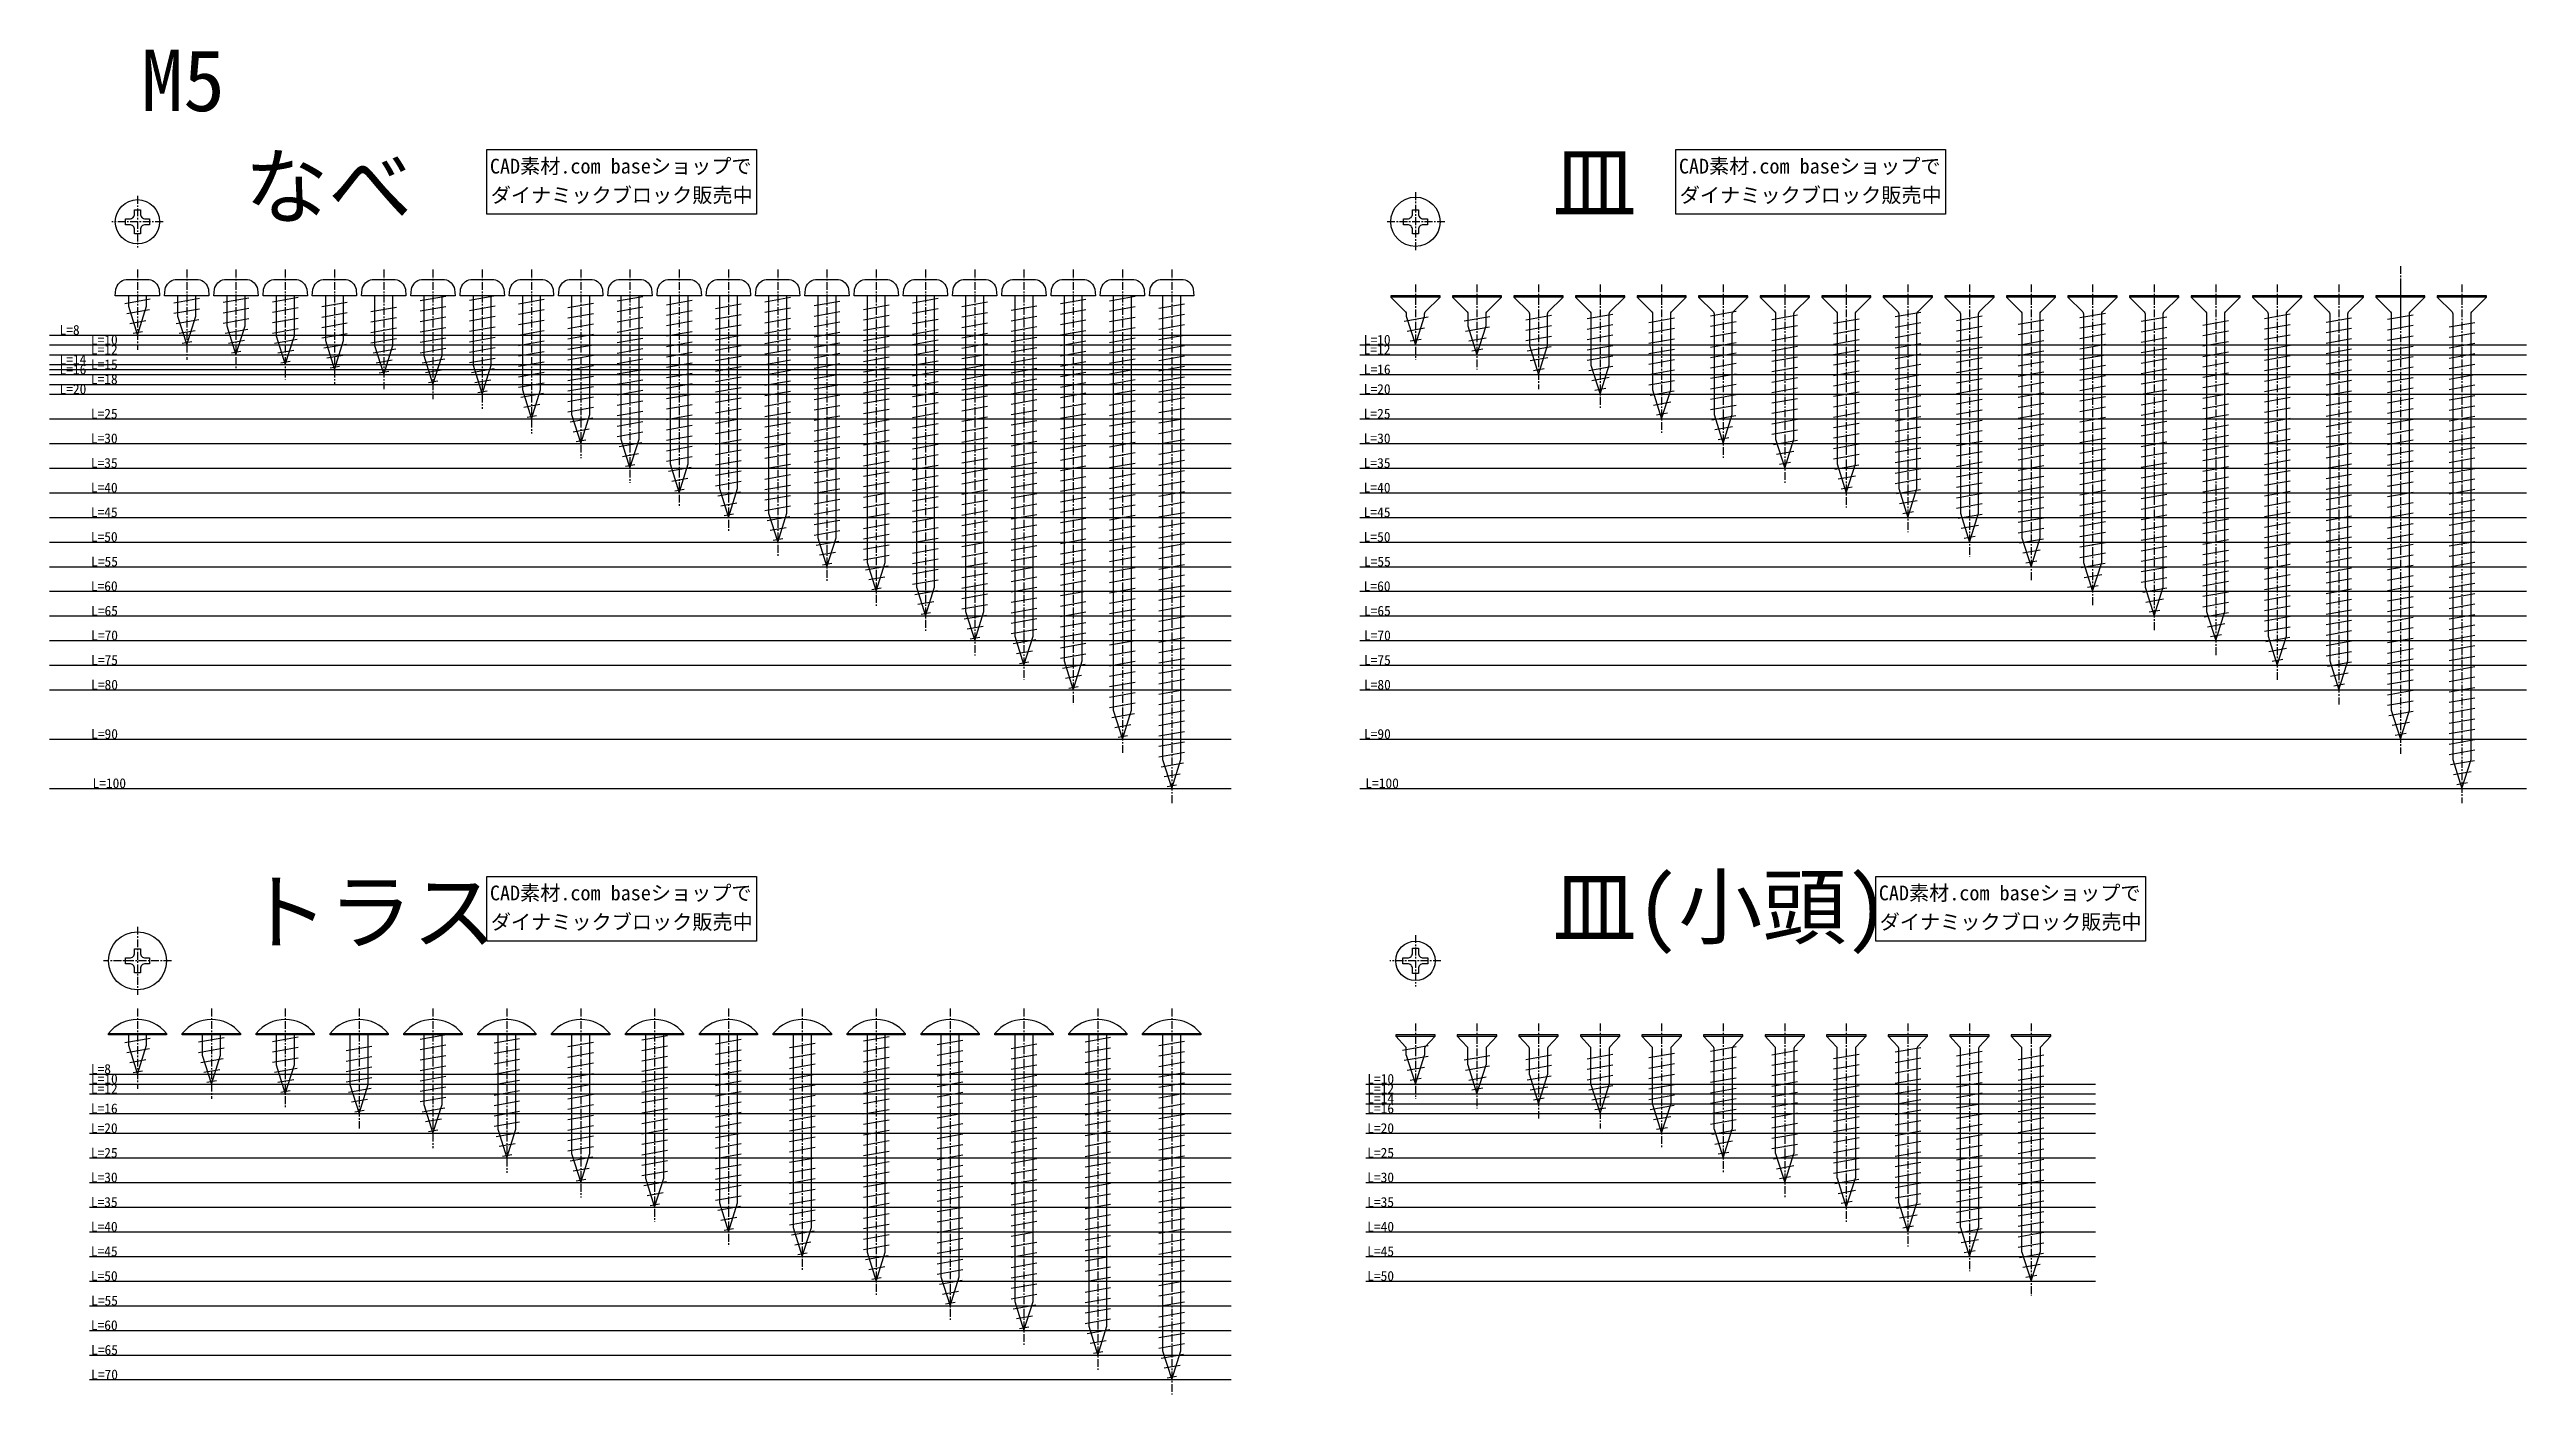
# Model space of a CAD drawing. Header units: millimetres. Extents: x 233 to 3318, y 47 to 2014.
# Drawn here: x 1840 to 2343, y 1306 to 1579 of the extents above; entities that cross this region are included whole.
import ezdxf
from ezdxf.enums import TextEntityAlignment as Align

# ---------------------------------------------------------------- set-up
doc = ezdxf.new("R2010")
doc.units = ezdxf.units.MM
doc.linetypes.add('csc_CENTER', pattern=[50.8, 31.75, -6.35, 6.35, -6.35])
doc.layers.get('Defpoints').update_dxf_attribs({"color": 251})
doc.styles.add('ＭＳ ゴシック', font='MS Gothic.ttf')

msp = doc.modelspace()

# ---------------------------------------------------------------- texts
at = {"style": 'ＭＳ ゴシック'}
for s, p in [('CAD素材.com baseショップで', (1955.97, 1555.36)), ('CAD素材.com baseショップで', (2197.4, 1555.36)), ('ダイナミックブロック販売中', (1956.18, 1549.5)), ('ダイナミックブロック販売中', (2197.61, 1549.5)), ('CAD素材.com baseショップで', (1955.97, 1407.85)), ('CAD素材.com baseショップで', (2238, 1407.85)), ('ダイナミックブロック販売中', (1956.18, 1401.99)), ('ダイナミックブロック販売中', (2238.2, 1401.99))]:
    msp.add_text(s, height=3, dxfattribs=at).set_placement(p, align=Align.MIDDLE)
for s, p in [('L=8', (1842.01, 1521.06)), ('L=10', (1848.38, 1519.06)), ('L=12', (1848.38, 1517.06)), ('L=12', (2106.84, 1517.06)), ('L=10', (2106.85, 1519.06)), ('L=14', (1842.01, 1515.06)), ('L=16', (1842.01, 1513.06)), ('L=15', (1848.38, 1514.06)), ('L=16', (2106.85, 1513.06)), ('L=20', (1842.01, 1509.06)), ('L=18', (1848.37, 1511.06)), ('L=20', (2106.85, 1509.06)), ('L=25', (1848.37, 1504.06)), ('L=25', (2106.84, 1504.06)), ('L=30', (1848.37, 1499.06)), ('L=30', (2106.84, 1499.06)), ('L=35', (1848.37, 1494.06)), ('L=35', (2106.84, 1494.06)), ('L=40', (1848.37, 1489.06)), ('L=40', (2106.84, 1489.06)), ('L=45', (1848.37, 1484.06)), ('L=45', (2106.84, 1484.06)), ('L=50', (1848.37, 1479.06)), ('L=50', (2106.84, 1479.06)), ('L=55', (1848.43, 1474.06)), ('L=55', (2106.89, 1474.06)), ('L=60', (1848.37, 1469.06)), ('L=60', (2106.84, 1469.06)), ('L=65', (1848.43, 1464.06)), ('L=65', (2106.89, 1464.06)), ('L=70', (1848.43, 1459.06)), ('L=70', (2106.89, 1459.06)), ('L=75', (1848.43, 1454.06)), ('L=75', (2106.89, 1454.06)), ('L=80', (1848.43, 1449.06)), ('L=80', (2106.89, 1449.06)), ('L=90', (1848.43, 1439.06)), ('L=90', (2106.89, 1439.06)), ('L=100', (1848.71, 1429.06)), ('L=100', (2107.17, 1429.06)), ('L=8', (1848.37, 1371.06)), ('L=10', (1848.38, 1369.06)), ('L=12', (1848.38, 1367.06)), ('L=10', (2107.56, 1369.06)), ('L=12', (2107.56, 1367.06)), ('L=16', (1848.37, 1363.06)), ('L=16', (2107.55, 1363.06)), ('L=14', (2107.56, 1365.06)), ('L=20', (1848.37, 1359.06)), ('L=20', (2107.55, 1359.06)), ('L=25', (1848.37, 1354.06)), ('L=25', (2107.55, 1354.06)), ('L=30', (1848.37, 1349.06)), ('L=30', (2107.55, 1349.06)), ('L=35', (1848.37, 1344.06)), ('L=35', (2107.55, 1344.06)), ('L=40', (1848.37, 1339.06)), ('L=40', (2107.55, 1339.06)), ('L=45', (1848.37, 1334.06)), ('L=45', (2107.55, 1334.06)), ('L=50', (1848.37, 1329.06)), ('L=50', (2107.55, 1329.06)), ('L=55', (1848.43, 1324.06)), ('L=60', (1848.37, 1319.06)), ('L=65', (1848.43, 1314.06)), ('L=70', (1848.43, 1309.06))]:
    msp.add_text(s, height=2, dxfattribs=at).set_placement(p)
at = {"lineweight": 13, "char_height": 12.5, "attachment_point": 1, "style": 'ＭＳ ゴシック'}
for s, insert in [('M5', (1858.61, 1578.96)), ('なべ', (1879.55, 1557.41)), ('皿', (2145.18, 1558.32)), ('トラス', (1879.55, 1410.2)), ('皿(小頭)', (2145.18, 1411.23))]:
    msp.add_mtext(s, dxfattribs=dict(at, insert=insert))

# ---------------------------------------------------------------- linework, layer by layer
at = {"color": 0, "linetype": 'csc_CENTER', "lineweight": -2, "ltscale": 0.05}
for p, q in [((1857.84, 1549.24), (1857.84, 1538.78)), ((2117.33, 1550.01), (2117.33, 1538.01)), ((1863.03, 1544.01), (1852.65, 1544.01)), ((2123.33, 1544.01), (2111.33, 1544.01)), ((2317.33, 1535.01), (2317.33, 1523.01)), ((1857.84, 1400.91), (1857.84, 1387.11)), ((2117.33, 1399.24), (2117.33, 1388.78)), ((1864.74, 1394.01), (1850.94, 1394.01)), ((2122.51, 1394.01), (2112.14, 1394.01)), ((2117.33, 1381.31), (2117.33, 1366.01)), ((2129.83, 1381.31), (2129.83, 1364.01)), ((2142.33, 1381.31), (2142.33, 1362.01)), ((2154.83, 1381.31), (2154.83, 1360.01)), ((2167.33, 1381.31), (2167.33, 1356.01)), ((2179.83, 1381.31), (2179.83, 1351.01)), ((2192.33, 1381.31), (2192.33, 1346.01)), ((2204.83, 1381.31), (2204.83, 1341.01)), ((2217.33, 1381.31), (2217.33, 1336.01)), ((2229.83, 1381.31), (2229.83, 1331.01)), ((2242.33, 1381.31), (2242.33, 1326.01))]:
    msp.add_line(p, q, dxfattribs=at)
for p, q in [((1925.24, 1528.13), (1930.2, 1529.01)), ((1855.24, 1527.43), (1860.44, 1528.35)), ((1855.67, 1525.39), (1860.27, 1526.2)), ((1856.31, 1523.39), (1859.56, 1523.96)), ((1865.24, 1527.55), (1870.44, 1528.47)), ((1865.24, 1525.43), (1870.44, 1526.35)), ((1865.67, 1523.39), (1870.27, 1524.2)), ((1875.24, 1527.67), (1880.44, 1528.58)), ((1875.24, 1525.55), (1880.44, 1526.47)), ((1875.24, 1523.43), (1880.44, 1524.35)), ((1885.24, 1527.78), (1890.44, 1528.7)), ((1885.24, 1525.67), (1890.44, 1526.58)), ((1885.24, 1523.55), (1890.44, 1524.47)), ((1895.24, 1526.78), (1900.44, 1527.7)), ((1895.24, 1524.67), (1900.44, 1525.58)), ((1905.24, 1525.78), (1910.44, 1526.7)), ((1905.24, 1523.67), (1910.44, 1524.58)), ((1915.24, 1528.02), (1920.44, 1528.93)), ((1915.24, 1525.9), (1920.44, 1526.82)), ((1915.24, 1523.78), (1920.44, 1524.7)), ((1925.24, 1526.02), (1930.44, 1526.93)), ((1925.24, 1523.9), (1930.44, 1524.82)), ((1935.24, 1527.37), (1940.44, 1528.28)), ((1935.24, 1525.25), (1940.44, 1526.17)), ((1935.24, 1523.13), (1940.44, 1524.05)), ((1945.24, 1526.6), (1950.44, 1527.52)), ((1945.24, 1524.48), (1950.44, 1525.4)), ((1955.24, 1527.95), (1960.44, 1528.87)), ((1955.24, 1525.83), (1960.44, 1526.75)), ((1955.24, 1523.72), (1960.44, 1524.63)), ((1965.24, 1527.18), (1970.44, 1528.1)), ((1965.24, 1525.07), (1970.44, 1525.98)), ((1975.24, 1526.42), (1980.44, 1527.33)), ((1975.24, 1524.3), (1980.44, 1525.22)), ((1985.24, 1527.77), (1990.44, 1528.68)), ((1985.24, 1525.65), (1990.44, 1526.57)), ((1985.24, 1523.53), (1990.44, 1524.45)), ((1995.24, 1527), (2000.44, 1527.92)), ((1995.24, 1524.88), (2000.44, 1525.8)), ((2005.24, 1526.23), (2010.44, 1527.15)), ((2005.24, 1524.12), (2010.44, 1525.03)), ((2015.24, 1527.58), (2020.44, 1528.5)), ((2015.24, 1525.47), (2020.44, 1526.38)), ((2015.24, 1523.35), (2020.44, 1524.27)), ((2025.24, 1526.82), (2030.44, 1527.73)), ((2025.24, 1524.7), (2030.44, 1525.62)), ((2035.24, 1526.05), (2040.44, 1526.97)), ((2035.24, 1523.93), (2040.44, 1524.85)), ((2045.24, 1527.4), (2050.44, 1528.32)), ((2045.24, 1525.28), (2050.44, 1526.2)), ((2045.24, 1523.17), (2050.44, 1524.08)), ((2055.24, 1527.98), (2060.44, 1528.9)), ((2055.24, 1525.87), (2060.44, 1526.78)), ((2055.24, 1523.75), (2060.44, 1524.67)), ((2065.24, 1526.45), (2070.44, 1527.37)), ((2065.24, 1524.33), (2070.44, 1525.25)), ((2115.02, 1523.83), (2119.9, 1524.69)), ((2127.23, 1523.89), (2132.43, 1524.81)), ((2139.73, 1524.13), (2144.93, 1525.04)), ((2152.23, 1524.36), (2157.43, 1525.28)), ((2164.73, 1523.59), (2169.93, 1524.51)), ((2177.23, 1524.94), (2182.43, 1525.86)), ((2189.73, 1524.18), (2194.93, 1525.09)), ((2202.23, 1523.41), (2207.43, 1524.33)), ((2214.73, 1524.76), (2219.93, 1525.68)), ((2227.23, 1523.99), (2232.43, 1524.91)), ((2239.73, 1523.23), (2244.93, 1524.14)), ((2252.23, 1524.58), (2257.43, 1525.49)), ((2264.73, 1523.81), (2269.93, 1524.73)), ((2277.23, 1523.04), (2282.43, 1523.96)), ((2289.73, 1524.39), (2294.93, 1525.31)), ((2302.23, 1523.63), (2307.43, 1524.54)), ((2314.73, 1524.21), (2319.93, 1525.13)), ((1856.94, 1521.38), (1858.85, 1521.72)), ((1866.31, 1521.39), (1869.56, 1521.96)), ((1866.94, 1519.38), (1868.85, 1519.72)), ((1875.67, 1521.39), (1880.27, 1522.2)), ((1876.31, 1519.39), (1879.56, 1519.96)), ((1885.24, 1521.43), (1890.44, 1522.35)), ((1885.67, 1519.39), (1890.27, 1520.2)), ((1895.24, 1522.55), (1900.44, 1523.47)), ((1895.24, 1520.43), (1900.44, 1521.35)), ((1895.67, 1518.39), (1900.27, 1519.2)), ((1905.24, 1521.55), (1910.44, 1522.47)), ((1905.24, 1519.43), (1910.44, 1520.35)), ((1915.24, 1521.67), (1920.44, 1522.58)), ((1915.24, 1519.55), (1920.44, 1520.47)), ((1925.24, 1521.78), (1930.44, 1522.7)), ((1925.24, 1519.67), (1930.44, 1520.58)), ((1935.24, 1521.02), (1940.44, 1521.93)), ((1935.24, 1518.9), (1940.44, 1519.82)), ((1945.24, 1522.37), (1950.44, 1523.28)), ((1945.24, 1520.25), (1950.44, 1521.17)), ((1945.24, 1518.13), (1950.44, 1519.05)), ((1955.24, 1521.6), (1960.44, 1522.52)), ((1955.24, 1519.48), (1960.44, 1520.4)), ((1965.24, 1522.95), (1970.44, 1523.87)), ((1965.24, 1520.83), (1970.44, 1521.75)), ((1965.24, 1518.72), (1970.44, 1519.63)), ((1975.24, 1522.18), (1980.44, 1523.1)), ((1975.24, 1520.07), (1980.44, 1520.98)), ((1985.24, 1521.42), (1990.44, 1522.33)), ((1985.24, 1519.3), (1990.44, 1520.22)), ((1995.24, 1522.77), (2000.44, 1523.68)), ((1995.24, 1520.65), (2000.44, 1521.57)), ((1995.24, 1518.53), (2000.44, 1519.45)), ((2005.24, 1522), (2010.44, 1522.92)), ((2005.24, 1519.88), (2010.44, 1520.8)), ((2015.24, 1521.23), (2020.44, 1522.15)), ((2015.24, 1519.12), (2020.44, 1520.03)), ((2025.24, 1522.58), (2030.44, 1523.5)), ((2025.24, 1520.47), (2030.44, 1521.38)), ((2025.24, 1518.35), (2030.44, 1519.27)), ((2035.24, 1521.82), (2040.44, 1522.73)), ((2035.24, 1519.7), (2040.44, 1520.62)), ((2045.24, 1521.05), (2050.44, 1521.97)), ((2045.24, 1518.93), (2050.44, 1519.85)), ((2055.24, 1521.63), (2060.44, 1522.55)), ((2055.24, 1519.52), (2060.44, 1520.43)), ((2065.24, 1522.22), (2070.44, 1523.13)), ((2065.24, 1520.1), (2070.44, 1521.02)), ((2115.65, 1521.82), (2119.2, 1522.45)), ((2116.29, 1519.82), (2118.49, 1520.21)), ((2127.52, 1521.83), (2132.4, 1522.69)), ((2128.15, 1519.82), (2131.7, 1520.45)), ((2139.73, 1522.01), (2144.93, 1522.93)), ((2139.73, 1519.89), (2144.93, 1520.81)), ((2152.23, 1522.24), (2157.43, 1523.16)), ((2152.23, 1520.13), (2157.43, 1521.04)), ((2152.23, 1518.01), (2157.43, 1518.93)), ((2164.73, 1521.48), (2169.93, 1522.39)), ((2164.73, 1519.36), (2169.93, 1520.28)), ((2177.23, 1522.83), (2182.43, 1523.74)), ((2177.23, 1520.71), (2182.43, 1521.63)), ((2177.23, 1518.59), (2182.43, 1519.51)), ((2189.73, 1522.06), (2194.93, 1522.98)), ((2189.73, 1519.94), (2194.93, 1520.86)), ((2202.23, 1521.29), (2207.43, 1522.21)), ((2202.23, 1519.18), (2207.43, 1520.09)), ((2214.73, 1522.64), (2219.93, 1523.56)), ((2214.73, 1520.53), (2219.93, 1521.44)), ((2214.73, 1518.41), (2219.93, 1519.33)), ((2227.23, 1521.88), (2232.43, 1522.79)), ((2227.23, 1519.76), (2232.43, 1520.68)), ((2239.73, 1521.11), (2244.93, 1522.03)), ((2239.73, 1518.99), (2244.93, 1519.91)), ((2252.23, 1522.46), (2257.43, 1523.38)), ((2252.23, 1520.34), (2257.43, 1521.26)), ((2252.23, 1518.23), (2257.43, 1519.14)), ((2264.73, 1521.69), (2269.93, 1522.61)), ((2264.73, 1519.58), (2269.93, 1520.49)), ((2277.23, 1520.93), (2282.43, 1521.84)), ((2277.23, 1518.81), (2282.43, 1519.73)), ((2289.73, 1522.28), (2294.93, 1523.19)), ((2289.73, 1520.16), (2294.93, 1521.08)), ((2289.73, 1518.04), (2294.93, 1518.96)), ((2302.23, 1521.51), (2307.43, 1522.43)), ((2302.23, 1519.39), (2307.43, 1520.31)), ((2314.73, 1522.09), (2319.93, 1523.01)), ((2314.73, 1519.98), (2319.93, 1520.89)), ((2327.23, 1522.68), (2332.43, 1523.59)), ((2327.23, 1520.56), (2332.43, 1521.48)), ((2327.23, 1518.44), (2332.43, 1519.36)), ((1876.94, 1517.38), (1878.85, 1517.72)), ((1886.31, 1517.39), (1889.56, 1517.96)), ((1886.94, 1515.38), (1888.85, 1515.72)), ((1896.31, 1516.39), (1899.56, 1516.96)), ((1896.94, 1514.38), (1898.85, 1514.72)), ((1905.67, 1517.39), (1910.27, 1518.2)), ((1906.31, 1515.39), (1909.56, 1515.96)), ((1915.24, 1517.43), (1920.44, 1518.35)), ((1915.67, 1515.39), (1920.27, 1516.2)), ((1916.31, 1513.39), (1919.56, 1513.96)), ((1925.24, 1517.55), (1930.44, 1518.47)), ((1925.24, 1515.43), (1930.44, 1516.35)), ((1925.67, 1513.39), (1930.27, 1514.2)), ((1935.24, 1516.78), (1940.44, 1517.7)), ((1935.24, 1514.67), (1940.44, 1515.58)), ((1945.24, 1516.02), (1950.44, 1516.93)), ((1945.24, 1513.9), (1950.44, 1514.82)), ((1955.24, 1517.37), (1960.44, 1518.28)), ((1955.24, 1515.25), (1960.44, 1516.17)), ((1955.24, 1513.13), (1960.44, 1514.05)), ((1965.24, 1516.6), (1970.44, 1517.52)), ((1965.24, 1514.48), (1970.44, 1515.4)), ((1975.24, 1517.95), (1980.44, 1518.87)), ((1975.24, 1515.83), (1980.44, 1516.75)), ((1975.24, 1513.72), (1980.44, 1514.63)), ((1985.24, 1517.18), (1990.44, 1518.1)), ((1985.24, 1515.07), (1990.44, 1515.98)), ((1995.24, 1516.42), (2000.44, 1517.33)), ((1995.24, 1514.3), (2000.44, 1515.22)), ((2005.24, 1517.77), (2010.44, 1518.68)), ((2005.24, 1515.65), (2010.44, 1516.57)), ((2005.24, 1513.53), (2010.44, 1514.45)), ((2015.24, 1517), (2020.44, 1517.92)), ((2015.24, 1514.88), (2020.44, 1515.8)), ((2025.24, 1516.23), (2030.44, 1517.15)), ((2025.24, 1514.12), (2030.44, 1515.03)), ((2035.24, 1517.58), (2040.44, 1518.5)), ((2035.24, 1515.47), (2040.44, 1516.38)), ((2035.24, 1513.35), (2040.44, 1514.27)), ((2045.24, 1516.82), (2050.44, 1517.73)), ((2045.24, 1514.7), (2050.44, 1515.62)), ((2055.24, 1517.4), (2060.44, 1518.32)), ((2055.24, 1515.28), (2060.44, 1516.2)), ((2055.24, 1513.17), (2060.44, 1514.08)), ((2065.24, 1517.98), (2070.44, 1518.9)), ((2065.24, 1515.87), (2070.44, 1516.78)), ((2065.24, 1513.75), (2070.44, 1514.67)), ((2128.79, 1517.82), (2130.99, 1518.21)), ((2140.02, 1517.83), (2144.9, 1518.69)), ((2140.65, 1515.82), (2144.2, 1516.45)), ((2141.29, 1513.82), (2143.49, 1514.21)), ((2152.23, 1515.89), (2157.43, 1516.81)), ((2152.52, 1513.83), (2157.4, 1514.69)), ((2164.73, 1517.24), (2169.93, 1518.16)), ((2164.73, 1515.13), (2169.93, 1516.04)), ((2164.73, 1513.01), (2169.93, 1513.93)), ((2177.23, 1516.48), (2182.43, 1517.39)), ((2177.23, 1514.36), (2182.43, 1515.28)), ((2189.73, 1517.83), (2194.93, 1518.74)), ((2189.73, 1515.71), (2194.93, 1516.63)), ((2189.73, 1513.59), (2194.93, 1514.51)), ((2202.23, 1517.06), (2207.43, 1517.98)), ((2202.23, 1514.94), (2207.43, 1515.86)), ((2214.73, 1516.29), (2219.93, 1517.21)), ((2214.73, 1514.18), (2219.93, 1515.09)), ((2227.23, 1517.64), (2232.43, 1518.56)), ((2227.23, 1515.53), (2232.43, 1516.44)), ((2227.23, 1513.41), (2232.43, 1514.33)), ((2239.73, 1516.88), (2244.93, 1517.79)), ((2239.73, 1514.76), (2244.93, 1515.68)), ((2252.23, 1516.11), (2257.43, 1517.03)), ((2252.23, 1513.99), (2257.43, 1514.91)), ((2264.73, 1517.46), (2269.93, 1518.38)), ((2264.73, 1515.34), (2269.93, 1516.26)), ((2264.73, 1513.23), (2269.93, 1514.14)), ((2277.23, 1516.69), (2282.43, 1517.61)), ((2277.23, 1514.58), (2282.43, 1515.49)), ((2289.73, 1515.93), (2294.93, 1516.84)), ((2289.73, 1513.81), (2294.93, 1514.73)), ((2302.23, 1517.28), (2307.43, 1518.19)), ((2302.23, 1515.16), (2307.43, 1516.08)), ((2302.23, 1513.04), (2307.43, 1513.96)), ((2314.73, 1517.86), (2319.93, 1518.78)), ((2314.73, 1515.74), (2319.93, 1516.66)), ((2314.73, 1513.63), (2319.93, 1514.54)), ((2327.23, 1516.33), (2332.43, 1517.24)), ((2327.23, 1514.21), (2332.43, 1515.13)), ((1906.94, 1513.38), (1908.85, 1513.72)), ((1916.94, 1511.38), (1918.85, 1511.72)), ((1926.31, 1511.39), (1929.56, 1511.96)), ((1926.94, 1509.38), (1928.85, 1509.72)), ((1935.24, 1512.55), (1940.44, 1513.47)), ((1935.24, 1510.43), (1940.44, 1511.35)), ((1935.67, 1508.39), (1940.27, 1509.2)), ((1945.24, 1511.78), (1950.44, 1512.7)), ((1945.24, 1509.67), (1950.44, 1510.58)), ((1955.24, 1511.02), (1960.44, 1511.93)), ((1955.24, 1508.9), (1960.44, 1509.82)), ((1965.24, 1512.37), (1970.44, 1513.28)), ((1965.24, 1510.25), (1970.44, 1511.17)), ((1965.24, 1508.13), (1970.44, 1509.05)), ((1975.24, 1511.6), (1980.44, 1512.52)), ((1975.24, 1509.48), (1980.44, 1510.4)), ((1985.24, 1512.95), (1990.44, 1513.87)), ((1985.24, 1510.83), (1990.44, 1511.75)), ((1985.24, 1508.72), (1990.44, 1509.63)), ((1995.24, 1512.18), (2000.44, 1513.1)), ((1995.24, 1510.07), (2000.44, 1510.98)), ((1995.24, 1507.95), (2000.44, 1508.87)), ((2005.24, 1511.42), (2010.44, 1512.33)), ((2005.24, 1509.3), (2010.44, 1510.22)), ((2015.24, 1512.77), (2020.44, 1513.68)), ((2015.24, 1510.65), (2020.44, 1511.57)), ((2015.24, 1508.53), (2020.44, 1509.45)), ((2025.24, 1512), (2030.44, 1512.92)), ((2025.24, 1509.88), (2030.44, 1510.8)), ((2035.24, 1511.23), (2040.44, 1512.15)), ((2035.24, 1509.12), (2040.44, 1510.03)), ((2045.24, 1512.58), (2050.44, 1513.5)), ((2045.24, 1510.47), (2050.44, 1511.38)), ((2045.24, 1508.35), (2050.44, 1509.27)), ((2055.24, 1511.05), (2060.44, 1511.97)), ((2055.24, 1508.93), (2060.44, 1509.85)), ((2065.24, 1511.63), (2070.44, 1512.55)), ((2065.24, 1509.52), (2070.44, 1510.43)), ((2153.15, 1511.82), (2156.7, 1512.45)), ((2153.79, 1509.82), (2155.99, 1510.21)), ((2164.73, 1510.89), (2169.93, 1511.81)), ((2165.02, 1508.83), (2169.9, 1509.69)), ((2177.23, 1512.24), (2182.43, 1513.16)), ((2177.23, 1510.13), (2182.43, 1511.04)), ((2177.23, 1508.01), (2182.43, 1508.93)), ((2189.73, 1511.48), (2194.93, 1512.39)), ((2189.73, 1509.36), (2194.93, 1510.28)), ((2202.23, 1512.83), (2207.43, 1513.74)), ((2202.23, 1510.71), (2207.43, 1511.63)), ((2202.23, 1508.59), (2207.43, 1509.51)), ((2214.73, 1512.06), (2219.93, 1512.98)), ((2214.73, 1509.94), (2219.93, 1510.86)), ((2227.23, 1511.29), (2232.43, 1512.21)), ((2227.23, 1509.18), (2232.43, 1510.09)), ((2239.73, 1512.64), (2244.93, 1513.56)), ((2239.73, 1510.53), (2244.93, 1511.44)), ((2239.73, 1508.41), (2244.93, 1509.33)), ((2252.23, 1511.88), (2257.43, 1512.79)), ((2252.23, 1509.76), (2257.43, 1510.68)), ((2264.73, 1511.11), (2269.93, 1512.03)), ((2264.73, 1508.99), (2269.93, 1509.91)), ((2277.23, 1512.46), (2282.43, 1513.38)), ((2277.23, 1510.34), (2282.43, 1511.26)), ((2277.23, 1508.23), (2282.43, 1509.14)), ((2289.73, 1511.69), (2294.93, 1512.61)), ((2289.73, 1509.58), (2294.93, 1510.49)), ((2302.23, 1510.93), (2307.43, 1511.84)), ((2302.23, 1508.81), (2307.43, 1509.73)), ((2314.73, 1511.51), (2319.93, 1512.43)), ((2314.73, 1509.39), (2319.93, 1510.31)), ((2327.23, 1512.09), (2332.43, 1513.01)), ((2327.23, 1509.98), (2332.43, 1510.89)), ((1936.31, 1506.39), (1939.56, 1506.96)), ((1936.94, 1504.38), (1938.85, 1504.72)), ((1945.24, 1507.55), (1950.44, 1508.47)), ((1945.24, 1505.43), (1950.44, 1506.35)), ((1945.67, 1503.39), (1950.27, 1504.2)), ((1955.24, 1506.78), (1960.44, 1507.7)), ((1955.24, 1504.67), (1960.44, 1505.58)), ((1965.24, 1506.02), (1970.44, 1506.93)), ((1965.24, 1503.9), (1970.44, 1504.82)), ((1975.24, 1507.37), (1980.44, 1508.28)), ((1975.24, 1505.25), (1980.44, 1506.17)), ((1975.24, 1503.13), (1980.44, 1504.05)), ((1985.24, 1506.6), (1990.44, 1507.52)), ((1985.24, 1504.48), (1990.44, 1505.4)), ((1995.24, 1505.83), (2000.44, 1506.75)), ((1995.24, 1503.72), (2000.44, 1504.63)), ((2005.24, 1507.18), (2010.44, 1508.1)), ((2005.24, 1505.07), (2010.44, 1505.98)), ((2005.24, 1502.95), (2010.44, 1503.87)), ((2015.24, 1506.42), (2020.44, 1507.33)), ((2015.24, 1504.3), (2020.44, 1505.22)), ((2025.24, 1507.77), (2030.44, 1508.68)), ((2025.24, 1505.65), (2030.44, 1506.57)), ((2025.24, 1503.53), (2030.44, 1504.45)), ((2035.24, 1507), (2040.44, 1507.92)), ((2035.24, 1504.88), (2040.44, 1505.8)), ((2045.24, 1506.23), (2050.44, 1507.15)), ((2045.24, 1504.12), (2050.44, 1505.03)), ((2055.24, 1506.82), (2060.44, 1507.73)), ((2055.24, 1504.7), (2060.44, 1505.62)), ((2065.24, 1507.4), (2070.44, 1508.32)), ((2065.24, 1505.28), (2070.44, 1506.2)), ((2065.24, 1503.17), (2070.44, 1504.08)), ((2165.65, 1506.82), (2169.2, 1507.45)), ((2166.29, 1504.82), (2168.49, 1505.21)), ((2177.23, 1505.89), (2182.43, 1506.81)), ((2177.52, 1503.83), (2182.4, 1504.69)), ((2189.73, 1507.24), (2194.93, 1508.16)), ((2189.73, 1505.13), (2194.93, 1506.04)), ((2189.73, 1503.01), (2194.93, 1503.93)), ((2202.23, 1506.48), (2207.43, 1507.39)), ((2202.23, 1504.36), (2207.43, 1505.28)), ((2214.73, 1507.83), (2219.93, 1508.74)), ((2214.73, 1505.71), (2219.93, 1506.63)), ((2214.73, 1503.59), (2219.93, 1504.51)), ((2227.23, 1507.06), (2232.43, 1507.98)), ((2227.23, 1504.94), (2232.43, 1505.86)), ((2239.73, 1506.29), (2244.93, 1507.21)), ((2239.73, 1504.18), (2244.93, 1505.09)), ((2252.23, 1507.64), (2257.43, 1508.56)), ((2252.23, 1505.53), (2257.43, 1506.44)), ((2252.23, 1503.41), (2257.43, 1504.33)), ((2264.73, 1506.88), (2269.93, 1507.79)), ((2264.73, 1504.76), (2269.93, 1505.68)), ((2277.23, 1506.11), (2282.43, 1507.03)), ((2277.23, 1503.99), (2282.43, 1504.91)), ((2289.73, 1507.46), (2294.93, 1508.38)), ((2289.73, 1505.34), (2294.93, 1506.26)), ((2289.73, 1503.23), (2294.93, 1504.14)), ((2302.23, 1506.69), (2307.43, 1507.61)), ((2302.23, 1504.58), (2307.43, 1505.49)), ((2314.73, 1507.28), (2319.93, 1508.19)), ((2314.73, 1505.16), (2319.93, 1506.08)), ((2314.73, 1503.04), (2319.93, 1503.96)), ((2327.23, 1507.86), (2332.43, 1508.78)), ((2327.23, 1505.74), (2332.43, 1506.66)), ((2327.23, 1503.63), (2332.43, 1504.54)), ((1946.31, 1501.39), (1949.56, 1501.96)), ((1946.94, 1499.38), (1948.85, 1499.72)), ((1955.24, 1502.55), (1960.44, 1503.47)), ((1955.24, 1500.43), (1960.44, 1501.35)), ((1955.67, 1498.39), (1960.27, 1499.2)), ((1965.24, 1501.78), (1970.44, 1502.7)), ((1965.24, 1499.67), (1970.44, 1500.58)), ((1975.24, 1501.02), (1980.44, 1501.93)), ((1975.24, 1498.9), (1980.44, 1499.82)), ((1985.24, 1502.37), (1990.44, 1503.28)), ((1985.24, 1500.25), (1990.44, 1501.17)), ((1985.24, 1498.13), (1990.44, 1499.05)), ((1995.24, 1501.6), (2000.44, 1502.52)), ((1995.24, 1499.48), (2000.44, 1500.4)), ((2005.24, 1500.83), (2010.44, 1501.75)), ((2005.24, 1498.72), (2010.44, 1499.63)), ((2015.24, 1502.18), (2020.44, 1503.1)), ((2015.24, 1500.07), (2020.44, 1500.98)), ((2015.24, 1497.95), (2020.44, 1498.87)), ((2025.24, 1501.42), (2030.44, 1502.33)), ((2025.24, 1499.3), (2030.44, 1500.22)), ((2035.24, 1502.77), (2040.44, 1503.68)), ((2035.24, 1500.65), (2040.44, 1501.57)), ((2035.24, 1498.53), (2040.44, 1499.45)), ((2045.24, 1502), (2050.44, 1502.92)), ((2045.24, 1499.88), (2050.44, 1500.8)), ((2055.24, 1502.58), (2060.44, 1503.5)), ((2055.24, 1500.47), (2060.44, 1501.38)), ((2055.24, 1498.35), (2060.44, 1499.27)), ((2065.24, 1501.05), (2070.44, 1501.97)), ((2065.24, 1498.93), (2070.44, 1499.85)), ((2178.15, 1501.82), (2181.7, 1502.45)), ((2178.79, 1499.82), (2180.99, 1500.21)), ((2189.73, 1500.89), (2194.93, 1501.81)), ((2190.02, 1498.83), (2194.9, 1499.69)), ((2202.23, 1502.24), (2207.43, 1503.16)), ((2202.23, 1500.13), (2207.43, 1501.04)), ((2202.23, 1498.01), (2207.43, 1498.93)), ((2214.73, 1501.48), (2219.93, 1502.39)), ((2214.73, 1499.36), (2219.93, 1500.28)), ((2227.23, 1502.83), (2232.43, 1503.74)), ((2227.23, 1500.71), (2232.43, 1501.63)), ((2227.23, 1498.59), (2232.43, 1499.51)), ((2239.73, 1502.06), (2244.93, 1502.98)), ((2239.73, 1499.94), (2244.93, 1500.86)), ((2252.23, 1501.29), (2257.43, 1502.21)), ((2252.23, 1499.18), (2257.43, 1500.09)), ((2264.73, 1502.64), (2269.93, 1503.56)), ((2264.73, 1500.53), (2269.93, 1501.44)), ((2264.73, 1498.41), (2269.93, 1499.33)), ((2277.23, 1501.88), (2282.43, 1502.79)), ((2277.23, 1499.76), (2282.43, 1500.68)), ((2289.73, 1501.11), (2294.93, 1502.03)), ((2289.73, 1498.99), (2294.93, 1499.91)), ((2302.23, 1502.46), (2307.43, 1503.38)), ((2302.23, 1500.34), (2307.43, 1501.26)), ((2302.23, 1498.23), (2307.43, 1499.14)), ((2314.73, 1500.93), (2319.93, 1501.84)), ((2314.73, 1498.81), (2319.93, 1499.73)), ((2327.23, 1501.51), (2332.43, 1502.43)), ((2327.23, 1499.39), (2332.43, 1500.31)), ((1956.31, 1496.39), (1959.56, 1496.96)), ((1956.94, 1494.38), (1958.85, 1494.72)), ((1965.24, 1497.55), (1970.44, 1498.47)), ((1965.24, 1495.43), (1970.44, 1496.35)), ((1965.67, 1493.39), (1970.27, 1494.2)), ((1975.24, 1496.78), (1980.44, 1497.7)), ((1975.24, 1494.67), (1980.44, 1495.58)), ((1985.24, 1496.02), (1990.44, 1496.93)), ((1985.24, 1493.9), (1990.44, 1494.82)), ((1995.24, 1497.37), (2000.44, 1498.28)), ((1995.24, 1495.25), (2000.44, 1496.17)), ((1995.24, 1493.13), (2000.44, 1494.05)), ((2005.24, 1496.6), (2010.44, 1497.52)), ((2005.24, 1494.48), (2010.44, 1495.4)), ((2015.24, 1495.83), (2020.44, 1496.75)), ((2015.24, 1493.72), (2020.44, 1494.63)), ((2025.24, 1497.18), (2030.44, 1498.1)), ((2025.24, 1495.07), (2030.44, 1495.98)), ((2025.24, 1492.95), (2030.44, 1493.87)), ((2035.24, 1496.42), (2040.44, 1497.33)), ((2035.24, 1494.3), (2040.44, 1495.22)), ((2045.24, 1497.77), (2050.44, 1498.68)), ((2045.24, 1495.65), (2050.44, 1496.57)), ((2045.24, 1493.53), (2050.44, 1494.45)), ((2055.24, 1496.23), (2060.44, 1497.15)), ((2055.24, 1494.12), (2060.44, 1495.03)), ((2065.24, 1496.82), (2070.44, 1497.73)), ((2065.24, 1494.7), (2070.44, 1495.62)), ((2190.65, 1496.82), (2194.2, 1497.45)), ((2191.29, 1494.82), (2193.49, 1495.21)), ((2202.23, 1495.89), (2207.43, 1496.81)), ((2202.52, 1493.83), (2207.4, 1494.69)), ((2214.73, 1497.24), (2219.93, 1498.16)), ((2214.73, 1495.13), (2219.93, 1496.04)), ((2214.73, 1493.01), (2219.93, 1493.93)), ((2227.23, 1496.48), (2232.43, 1497.39)), ((2227.23, 1494.36), (2232.43, 1495.28)), ((2239.73, 1497.83), (2244.93, 1498.74)), ((2239.73, 1495.71), (2244.93, 1496.63)), ((2239.73, 1493.59), (2244.93, 1494.51)), ((2252.23, 1497.06), (2257.43, 1497.98)), ((2252.23, 1494.94), (2257.43, 1495.86)), ((2264.73, 1496.29), (2269.93, 1497.21)), ((2264.73, 1494.18), (2269.93, 1495.09)), ((2277.23, 1497.64), (2282.43, 1498.56)), ((2277.23, 1495.53), (2282.43, 1496.44)), ((2277.23, 1493.41), (2282.43, 1494.33)), ((2289.73, 1496.88), (2294.93, 1497.79)), ((2289.73, 1494.76), (2294.93, 1495.68)), ((2302.23, 1496.11), (2307.43, 1497.03)), ((2302.23, 1493.99), (2307.43, 1494.91)), ((2314.73, 1496.69), (2319.93, 1497.61)), ((2314.73, 1494.58), (2319.93, 1495.49)), ((2327.23, 1497.28), (2332.43, 1498.19)), ((2327.23, 1495.16), (2332.43, 1496.08)), ((2327.23, 1493.04), (2332.43, 1493.96)), ((1966.31, 1491.39), (1969.56, 1491.96)), ((1966.94, 1489.38), (1968.85, 1489.72)), ((1975.24, 1492.55), (1980.44, 1493.47)), ((1975.24, 1490.43), (1980.44, 1491.35)), ((1975.67, 1488.39), (1980.27, 1489.2)), ((1985.24, 1491.78), (1990.44, 1492.7)), ((1985.24, 1489.67), (1990.44, 1490.58)), ((1995.24, 1491.02), (2000.44, 1491.93)), ((1995.24, 1488.9), (2000.44, 1489.82)), ((2005.24, 1492.37), (2010.44, 1493.28)), ((2005.24, 1490.25), (2010.44, 1491.17)), ((2005.24, 1488.13), (2010.44, 1489.05)), ((2015.24, 1491.6), (2020.44, 1492.52)), ((2015.24, 1489.48), (2020.44, 1490.4)), ((2025.24, 1490.83), (2030.44, 1491.75)), ((2025.24, 1488.72), (2030.44, 1489.63)), ((2035.24, 1492.18), (2040.44, 1493.1)), ((2035.24, 1490.07), (2040.44, 1490.98)), ((2035.24, 1487.95), (2040.44, 1488.87)), ((2045.24, 1491.42), (2050.44, 1492.33)), ((2045.24, 1489.3), (2050.44, 1490.22)), ((2055.24, 1492), (2060.44, 1492.92)), ((2055.24, 1489.88), (2060.44, 1490.8)), ((2065.24, 1492.58), (2070.44, 1493.5)), ((2065.24, 1490.47), (2070.44, 1491.38)), ((2065.24, 1488.35), (2070.44, 1489.27)), ((2203.15, 1491.82), (2206.7, 1492.45)), ((2203.79, 1489.82), (2205.99, 1490.21)), ((2214.73, 1490.89), (2219.93, 1491.81)), ((2215.02, 1488.83), (2219.9, 1489.69)), ((2227.23, 1492.24), (2232.43, 1493.16)), ((2227.23, 1490.13), (2232.43, 1491.04)), ((2227.23, 1488.01), (2232.43, 1488.93)), ((2239.73, 1491.48), (2244.93, 1492.39)), ((2239.73, 1489.36), (2244.93, 1490.28)), ((2252.23, 1492.83), (2257.43, 1493.74)), ((2252.23, 1490.71), (2257.43, 1491.63)), ((2252.23, 1488.59), (2257.43, 1489.51)), ((2264.73, 1492.06), (2269.93, 1492.98)), ((2264.73, 1489.94), (2269.93, 1490.86)), ((2264.73, 1487.83), (2269.93, 1488.74)), ((2277.23, 1491.29), (2282.43, 1492.21)), ((2277.23, 1489.18), (2282.43, 1490.09)), ((2289.73, 1492.64), (2294.93, 1493.56)), ((2289.73, 1490.53), (2294.93, 1491.44)), ((2289.73, 1488.41), (2294.93, 1489.33)), ((2302.23, 1491.88), (2307.43, 1492.79)), ((2302.23, 1489.76), (2307.43, 1490.68)), ((2314.73, 1492.46), (2319.93, 1493.38)), ((2314.73, 1490.34), (2319.93, 1491.26)), ((2314.73, 1488.23), (2319.93, 1489.14)), ((2327.23, 1490.93), (2332.43, 1491.84)), ((2327.23, 1488.81), (2332.43, 1489.73)), ((1976.31, 1486.39), (1979.56, 1486.96)), ((1976.94, 1484.38), (1978.85, 1484.72)), ((1985.24, 1487.55), (1990.44, 1488.47)), ((1985.24, 1485.43), (1990.44, 1486.35)), ((1985.67, 1483.39), (1990.27, 1484.2)), ((1995.24, 1486.78), (2000.44, 1487.7)), ((1995.24, 1484.67), (2000.44, 1485.58)), ((2005.24, 1486.02), (2010.44, 1486.93)), ((2005.24, 1483.9), (2010.44, 1484.82)), ((2015.24, 1487.37), (2020.44, 1488.28)), ((2015.24, 1485.25), (2020.44, 1486.17)), ((2015.24, 1483.13), (2020.44, 1484.05)), ((2025.24, 1486.6), (2030.44, 1487.52)), ((2025.24, 1484.48), (2030.44, 1485.4)), ((2035.24, 1485.83), (2040.44, 1486.75)), ((2035.24, 1483.72), (2040.44, 1484.63)), ((2045.24, 1487.18), (2050.44, 1488.1)), ((2045.24, 1485.07), (2050.44, 1485.98)), ((2045.24, 1482.95), (2050.44, 1483.87)), ((2055.24, 1487.77), (2060.44, 1488.68)), ((2055.24, 1485.65), (2060.44, 1486.57)), ((2055.24, 1483.53), (2060.44, 1484.45)), ((2065.24, 1486.23), (2070.44, 1487.15)), ((2065.24, 1484.12), (2070.44, 1485.03)), ((2215.65, 1486.82), (2219.2, 1487.45)), ((2216.29, 1484.82), (2218.49, 1485.21)), ((2227.23, 1485.89), (2232.43, 1486.81)), ((2227.52, 1483.83), (2232.4, 1484.69)), ((2239.73, 1487.24), (2244.93, 1488.16)), ((2239.73, 1485.13), (2244.93, 1486.04)), ((2239.73, 1483.01), (2244.93, 1483.93)), ((2252.23, 1486.48), (2257.43, 1487.39)), ((2252.23, 1484.36), (2257.43, 1485.28)), ((2264.73, 1485.71), (2269.93, 1486.63)), ((2264.73, 1483.59), (2269.93, 1484.51)), ((2277.23, 1487.06), (2282.43, 1487.98)), ((2277.23, 1484.94), (2282.43, 1485.86)), ((2277.23, 1482.83), (2282.43, 1483.74)), ((2289.73, 1486.29), (2294.93, 1487.21)), ((2289.73, 1484.18), (2294.93, 1485.09)), ((2302.23, 1487.64), (2307.43, 1488.56)), ((2302.23, 1485.53), (2307.43, 1486.44)), ((2302.23, 1483.41), (2307.43, 1484.33)), ((2314.73, 1486.11), (2319.93, 1487.03)), ((2314.73, 1483.99), (2319.93, 1484.91)), ((2327.23, 1486.69), (2332.43, 1487.61)), ((2327.23, 1484.58), (2332.43, 1485.49)), ((1986.31, 1481.39), (1989.56, 1481.96)), ((1986.94, 1479.38), (1988.85, 1479.72)), ((1995.24, 1482.55), (2000.44, 1483.47)), ((1995.24, 1480.43), (2000.44, 1481.35)), ((1995.67, 1478.39), (2000.27, 1479.2)), ((2005.24, 1481.78), (2010.44, 1482.7)), ((2005.24, 1479.67), (2010.44, 1480.58)), ((2015.24, 1481.02), (2020.44, 1481.93)), ((2015.24, 1478.9), (2020.44, 1479.82)), ((2025.24, 1482.37), (2030.44, 1483.28)), ((2025.24, 1480.25), (2030.44, 1481.17)), ((2025.24, 1478.13), (2030.44, 1479.05)), ((2035.24, 1481.6), (2040.44, 1482.52)), ((2035.24, 1479.48), (2040.44, 1480.4)), ((2045.24, 1480.83), (2050.44, 1481.75)), ((2045.24, 1478.72), (2050.44, 1479.63)), ((2055.24, 1481.42), (2060.44, 1482.33)), ((2055.24, 1479.3), (2060.44, 1480.22)), ((2065.24, 1482), (2070.44, 1482.92)), ((2065.24, 1479.88), (2070.44, 1480.8)), ((2065.24, 1477.77), (2070.44, 1478.68)), ((2228.15, 1481.82), (2231.7, 1482.45)), ((2228.79, 1479.82), (2230.99, 1480.21)), ((2239.73, 1480.89), (2244.93, 1481.81)), ((2240.02, 1478.83), (2244.9, 1479.69)), ((2252.23, 1482.24), (2257.43, 1483.16)), ((2252.23, 1480.13), (2257.43, 1481.04)), ((2252.23, 1478.01), (2257.43, 1478.93)), ((2264.73, 1481.48), (2269.93, 1482.39)), ((2264.73, 1479.36), (2269.93, 1480.28)), ((2277.23, 1480.71), (2282.43, 1481.63)), ((2277.23, 1478.59), (2282.43, 1479.51)), ((2289.73, 1482.06), (2294.93, 1482.98)), ((2289.73, 1479.94), (2294.93, 1480.86)), ((2289.73, 1477.83), (2294.93, 1478.74)), ((2302.23, 1481.29), (2307.43, 1482.21)), ((2302.23, 1479.18), (2307.43, 1480.09)), ((2314.73, 1481.88), (2319.93, 1482.79)), ((2314.73, 1479.76), (2319.93, 1480.68)), ((2327.23, 1482.46), (2332.43, 1483.38)), ((2327.23, 1480.34), (2332.43, 1481.26)), ((2327.23, 1478.23), (2332.43, 1479.14)), ((1996.31, 1476.39), (1999.56, 1476.96)), ((1996.94, 1474.38), (1998.85, 1474.72)), ((2005.24, 1477.55), (2010.44, 1478.47)), ((2005.24, 1475.43), (2010.44, 1476.35)), ((2005.67, 1473.39), (2010.27, 1474.2)), ((2015.24, 1476.78), (2020.44, 1477.7)), ((2015.24, 1474.67), (2020.44, 1475.58)), ((2025.24, 1476.02), (2030.44, 1476.93)), ((2025.24, 1473.9), (2030.44, 1474.82)), ((2035.24, 1477.37), (2040.44, 1478.28)), ((2035.24, 1475.25), (2040.44, 1476.17)), ((2035.24, 1473.13), (2040.44, 1474.05)), ((2045.24, 1476.6), (2050.44, 1477.52)), ((2045.24, 1474.48), (2050.44, 1475.4)), ((2055.24, 1477.18), (2060.44, 1478.1)), ((2055.24, 1475.07), (2060.44, 1475.98)), ((2055.24, 1472.95), (2060.44, 1473.87)), ((2065.24, 1475.65), (2070.44, 1476.57)), ((2065.24, 1473.53), (2070.44, 1474.45)), ((2240.65, 1476.82), (2244.2, 1477.45)), ((2241.29, 1474.82), (2243.49, 1475.21)), ((2252.23, 1475.89), (2257.43, 1476.81)), ((2252.52, 1473.83), (2257.4, 1474.69)), ((2264.73, 1477.24), (2269.93, 1478.16)), ((2264.73, 1475.13), (2269.93, 1476.04)), ((2264.73, 1473.01), (2269.93, 1473.93)), ((2277.23, 1476.48), (2282.43, 1477.39)), ((2277.23, 1474.36), (2282.43, 1475.28)), ((2289.73, 1475.71), (2294.93, 1476.63)), ((2289.73, 1473.59), (2294.93, 1474.51)), ((2302.23, 1477.06), (2307.43, 1477.98)), ((2302.23, 1474.94), (2307.43, 1475.86)), ((2302.23, 1472.83), (2307.43, 1473.74)), ((2314.73, 1477.64), (2319.93, 1478.56)), ((2314.73, 1475.53), (2319.93, 1476.44)), ((2314.73, 1473.41), (2319.93, 1474.33)), ((2327.23, 1476.11), (2332.43, 1477.03)), ((2327.23, 1473.99), (2332.43, 1474.91)), ((2006.31, 1471.39), (2009.56, 1471.96)), ((2006.94, 1469.38), (2008.85, 1469.72)), ((2015.24, 1472.55), (2020.44, 1473.47)), ((2015.24, 1470.43), (2020.44, 1471.35)), ((2015.67, 1468.39), (2020.27, 1469.2)), ((2025.24, 1471.78), (2030.44, 1472.7)), ((2025.24, 1469.67), (2030.44, 1470.58)), ((2035.24, 1471.02), (2040.44, 1471.93)), ((2035.24, 1468.9), (2040.44, 1469.82)), ((2045.24, 1472.37), (2050.44, 1473.28)), ((2045.24, 1470.25), (2050.44, 1471.17)), ((2045.24, 1468.13), (2050.44, 1469.05)), ((2055.24, 1470.83), (2060.44, 1471.75)), ((2055.24, 1468.72), (2060.44, 1469.63)), ((2065.24, 1471.42), (2070.44, 1472.33)), ((2065.24, 1469.3), (2070.44, 1470.22)), ((2253.15, 1471.82), (2256.7, 1472.45)), ((2253.79, 1469.82), (2255.99, 1470.21)), ((2264.73, 1470.89), (2269.93, 1471.81)), ((2265.02, 1468.83), (2269.9, 1469.69)), ((2277.23, 1472.24), (2282.43, 1473.16)), ((2277.23, 1470.13), (2282.43, 1471.04)), ((2277.23, 1468.01), (2282.43, 1468.93)), ((2289.73, 1471.48), (2294.93, 1472.39)), ((2289.73, 1469.36), (2294.93, 1470.28)), ((2302.23, 1470.71), (2307.43, 1471.63)), ((2302.23, 1468.59), (2307.43, 1469.51)), ((2314.73, 1471.29), (2319.93, 1472.21)), ((2314.73, 1469.18), (2319.93, 1470.09)), ((2327.23, 1471.88), (2332.43, 1472.79)), ((2327.23, 1469.76), (2332.43, 1470.68)), ((2016.31, 1466.39), (2019.56, 1466.96)), ((2016.94, 1464.38), (2018.85, 1464.72)), ((2025.24, 1467.55), (2030.44, 1468.47)), ((2025.24, 1465.43), (2030.44, 1466.35)), ((2025.67, 1463.39), (2030.27, 1464.2)), ((2035.24, 1466.78), (2040.44, 1467.7)), ((2035.24, 1464.67), (2040.44, 1465.58)), ((2045.24, 1466.02), (2050.44, 1466.93)), ((2045.24, 1463.9), (2050.44, 1464.82)), ((2055.24, 1466.6), (2060.44, 1467.52)), ((2055.24, 1464.48), (2060.44, 1465.4)), ((2065.24, 1467.18), (2070.44, 1468.1)), ((2065.24, 1465.07), (2070.44, 1465.98)), ((2065.24, 1462.95), (2070.44, 1463.87)), ((2265.65, 1466.82), (2269.2, 1467.45)), ((2266.29, 1464.82), (2268.49, 1465.21)), ((2277.23, 1465.89), (2282.43, 1466.81)), ((2277.52, 1463.83), (2282.4, 1464.69)), ((2289.73, 1467.24), (2294.93, 1468.16)), ((2289.73, 1465.13), (2294.93, 1466.04)), ((2289.73, 1463.01), (2294.93, 1463.93)), ((2302.23, 1466.48), (2307.43, 1467.39)), ((2302.23, 1464.36), (2307.43, 1465.28)), ((2314.73, 1467.06), (2319.93, 1467.98)), ((2314.73, 1464.94), (2319.93, 1465.86)), ((2314.73, 1462.83), (2319.93, 1463.74)), ((2327.23, 1467.64), (2332.43, 1468.56)), ((2327.23, 1465.53), (2332.43, 1466.44)), ((2327.23, 1463.41), (2332.43, 1464.33)), ((2026.31, 1461.39), (2029.56, 1461.96)), ((2026.94, 1459.38), (2028.85, 1459.72)), ((2035.24, 1462.55), (2040.44, 1463.47)), ((2035.24, 1460.43), (2040.44, 1461.35)), ((2035.67, 1458.39), (2040.27, 1459.2)), ((2045.24, 1461.78), (2050.44, 1462.7)), ((2045.24, 1459.67), (2050.44, 1460.58)), ((2055.24, 1462.37), (2060.44, 1463.28)), ((2055.24, 1460.25), (2060.44, 1461.17)), ((2055.24, 1458.13), (2060.44, 1459.05)), ((2065.24, 1460.83), (2070.44, 1461.75)), ((2065.24, 1458.72), (2070.44, 1459.63)), ((2278.15, 1461.82), (2281.7, 1462.45)), ((2278.79, 1459.82), (2280.99, 1460.21)), ((2289.73, 1460.89), (2294.93, 1461.81)), ((2290.02, 1458.83), (2294.9, 1459.69)), ((2302.23, 1462.24), (2307.43, 1463.16)), ((2302.23, 1460.13), (2307.43, 1461.04)), ((2302.23, 1458.01), (2307.43, 1458.93)), ((2314.73, 1460.71), (2319.93, 1461.63)), ((2314.73, 1458.59), (2319.93, 1459.51)), ((2327.23, 1461.29), (2332.43, 1462.21)), ((2327.23, 1459.18), (2332.43, 1460.09)), ((2036.31, 1456.39), (2039.56, 1456.96)), ((2036.94, 1454.38), (2038.85, 1454.72)), ((2045.24, 1457.55), (2050.44, 1458.47)), ((2045.24, 1455.43), (2050.44, 1456.35)), ((2045.67, 1453.39), (2050.27, 1454.2)), ((2055.24, 1456.02), (2060.44, 1456.93)), ((2055.24, 1453.9), (2060.44, 1454.82)), ((2065.24, 1456.6), (2070.44, 1457.52)), ((2065.24, 1454.48), (2070.44, 1455.4)), ((2290.65, 1456.82), (2294.2, 1457.45)), ((2291.29, 1454.82), (2293.49, 1455.21)), ((2302.23, 1455.89), (2307.43, 1456.81)), ((2302.52, 1453.83), (2307.4, 1454.69)), ((2314.73, 1456.48), (2319.93, 1457.39)), ((2314.73, 1454.36), (2319.93, 1455.28)), ((2327.23, 1457.06), (2332.43, 1457.98)), ((2327.23, 1454.94), (2332.43, 1455.86)), ((2327.23, 1452.83), (2332.43, 1453.74)), ((2046.31, 1451.39), (2049.56, 1451.96)), ((2046.94, 1449.38), (2048.85, 1449.72)), ((2055.24, 1451.78), (2060.44, 1452.7)), ((2055.24, 1449.67), (2060.44, 1450.58)), ((2065.24, 1452.37), (2070.44, 1453.28)), ((2065.24, 1450.25), (2070.44, 1451.17)), ((2065.24, 1448.13), (2070.44, 1449.05)), ((2303.15, 1451.82), (2306.7, 1452.45)), ((2303.79, 1449.82), (2305.99, 1450.21)), ((2314.73, 1452.24), (2319.93, 1453.16)), ((2314.73, 1450.13), (2319.93, 1451.04)), ((2314.73, 1448.01), (2319.93, 1448.93)), ((2327.23, 1450.71), (2332.43, 1451.63)), ((2327.23, 1448.59), (2332.43, 1449.51)), ((2055.24, 1447.55), (2060.44, 1448.47)), ((2055.24, 1445.43), (2060.44, 1446.35)), ((2055.67, 1443.39), (2060.27, 1444.2)), ((2065.24, 1446.02), (2070.44, 1446.93)), ((2065.24, 1443.9), (2070.44, 1444.82)), ((2314.73, 1445.89), (2319.93, 1446.81)), ((2315.02, 1443.83), (2319.9, 1444.69)), ((2327.23, 1446.48), (2332.43, 1447.39)), ((2327.23, 1444.36), (2332.43, 1445.28)), ((2056.31, 1441.39), (2059.56, 1441.96)), ((2056.94, 1439.38), (2058.85, 1439.72)), ((2065.24, 1441.78), (2070.44, 1442.7)), ((2065.24, 1439.67), (2070.44, 1440.58)), ((2065.24, 1437.55), (2070.44, 1438.47)), ((2315.65, 1441.82), (2319.2, 1442.45)), ((2316.29, 1439.82), (2318.49, 1440.21)), ((2327.23, 1442.24), (2332.43, 1443.16)), ((2327.23, 1440.13), (2332.43, 1441.04)), ((2327.23, 1438.01), (2332.43, 1438.93)), ((2065.24, 1435.43), (2070.44, 1436.35)), ((2065.67, 1433.39), (2070.27, 1434.2)), ((2327.23, 1435.89), (2332.43, 1436.81)), ((2327.52, 1433.83), (2332.4, 1434.69)), ((2066.31, 1431.39), (2069.56, 1431.96)), ((2066.94, 1429.38), (2068.85, 1429.72)), ((2328.15, 1431.82), (2331.7, 1432.45)), ((2328.79, 1429.82), (2330.99, 1430.21)), ((1855.24, 1377.43), (1860.44, 1378.35)), ((1870.24, 1377.55), (1875.44, 1378.47)), ((1885.24, 1377.67), (1890.44, 1378.58)), ((1915.24, 1378.13), (1920.2, 1379.01)), ((1930.24, 1377.37), (1935.44, 1378.28)), ((1960.24, 1377.95), (1965.44, 1378.87)), ((1975.24, 1377.18), (1980.44, 1378.1)), ((2005.24, 1377.77), (2010.44, 1378.68)), ((2050.24, 1377.58), (2055.44, 1378.5)), ((1855.67, 1375.39), (1860.27, 1376.2)), ((1856.31, 1373.39), (1859.56, 1373.96)), ((1870.24, 1375.43), (1875.44, 1376.35)), ((1870.67, 1373.39), (1875.27, 1374.2)), ((1885.24, 1375.55), (1890.44, 1376.47)), ((1885.24, 1373.43), (1890.44, 1374.35)), ((1900.24, 1375.78), (1905.44, 1376.7)), ((1900.24, 1373.67), (1905.44, 1374.58)), ((1915.24, 1376.02), (1920.44, 1376.93)), ((1915.24, 1373.9), (1920.44, 1374.82)), ((1930.24, 1375.25), (1935.44, 1376.17)), ((1930.24, 1373.13), (1935.44, 1374.05)), ((1945.24, 1376.6), (1950.44, 1377.52)), ((1945.24, 1374.48), (1950.44, 1375.4)), ((1945.24, 1372.37), (1950.44, 1373.28)), ((1960.24, 1375.83), (1965.44, 1376.75)), ((1960.24, 1373.72), (1965.44, 1374.63)), ((1975.24, 1375.07), (1980.44, 1375.98)), ((1975.24, 1372.95), (1980.44, 1373.87)), ((1990.24, 1376.42), (1995.44, 1377.33)), ((1990.24, 1374.3), (1995.44, 1375.22)), ((1990.24, 1372.18), (1995.44, 1373.1)), ((2005.24, 1375.65), (2010.44, 1376.57)), ((2005.24, 1373.53), (2010.44, 1374.45)), ((2020.24, 1377), (2025.44, 1377.92)), ((2020.24, 1374.88), (2025.44, 1375.8)), ((2020.24, 1372.77), (2025.44, 1373.68)), ((2035.24, 1376.23), (2040.44, 1377.15)), ((2035.24, 1374.12), (2040.44, 1375.03)), ((2050.24, 1375.47), (2055.44, 1376.38)), ((2050.24, 1373.35), (2055.44, 1374.27)), ((2065.24, 1376.82), (2070.44, 1377.73)), ((2065.24, 1374.7), (2070.44, 1375.62)), ((2065.24, 1372.58), (2070.44, 1373.5)), ((2114.73, 1375.89), (2119.93, 1376.81)), ((2115.02, 1373.83), (2119.9, 1374.69)), ((2115.48, 1374.88), (2117.33, 1369.01)), ((2117.33, 1369.01), (2119.18, 1374.88)), ((2127.23, 1373.89), (2132.43, 1374.81)), ((2139.73, 1374.01), (2144.93, 1374.93)), ((2152.23, 1374.13), (2157.43, 1375.04)), ((2164.73, 1374.36), (2169.93, 1375.28)), ((2164.73, 1372.24), (2169.93, 1373.16)), ((2177.23, 1375.71), (2182.43, 1376.63)), ((2177.23, 1373.59), (2182.43, 1374.51)), ((2189.73, 1374.94), (2194.93, 1375.86)), ((2189.73, 1372.83), (2194.93, 1373.74)), ((2202.23, 1374.18), (2207.43, 1375.09)), ((2214.73, 1375.53), (2219.93, 1376.44)), ((2214.73, 1373.41), (2219.93, 1374.33)), ((2227.23, 1374.76), (2232.43, 1375.68)), ((2227.23, 1372.64), (2232.43, 1373.56)), ((2239.73, 1373.99), (2244.93, 1374.91)), ((1856.94, 1371.38), (1858.85, 1371.72)), ((1871.31, 1371.39), (1874.56, 1371.96)), ((1871.94, 1369.38), (1873.85, 1369.72)), ((1885.67, 1371.39), (1890.27, 1372.2)), ((1886.31, 1369.39), (1889.56, 1369.96)), ((1900.24, 1371.55), (1905.44, 1372.47)), ((1900.24, 1369.43), (1905.44, 1370.35)), ((1900.67, 1367.39), (1905.27, 1368.2)), ((1915.24, 1371.78), (1920.44, 1372.7)), ((1915.24, 1369.67), (1920.44, 1370.58)), ((1915.24, 1367.55), (1920.44, 1368.47)), ((1930.24, 1371.02), (1935.44, 1371.93)), ((1930.24, 1368.9), (1935.44, 1369.82)), ((1945.24, 1370.25), (1950.44, 1371.17)), ((1945.24, 1368.13), (1950.44, 1369.05)), ((1960.24, 1371.6), (1965.44, 1372.52)), ((1960.24, 1369.48), (1965.44, 1370.4)), ((1960.24, 1367.37), (1965.44, 1368.28)), ((1975.24, 1370.83), (1980.44, 1371.75)), ((1975.24, 1368.72), (1980.44, 1369.63)), ((1990.24, 1370.07), (1995.44, 1370.98)), ((1990.24, 1367.95), (1995.44, 1368.87)), ((2005.24, 1371.42), (2010.44, 1372.33)), ((2005.24, 1369.3), (2010.44, 1370.22)), ((2005.24, 1367.18), (2010.44, 1368.1)), ((2020.24, 1370.65), (2025.44, 1371.57)), ((2020.24, 1368.53), (2025.44, 1369.45)), ((2035.24, 1372), (2040.44, 1372.92)), ((2035.24, 1369.88), (2040.44, 1370.8)), ((2035.24, 1367.77), (2040.44, 1368.68)), ((2050.24, 1371.23), (2055.44, 1372.15)), ((2050.24, 1369.12), (2055.44, 1370.03)), ((2065.24, 1370.47), (2070.44, 1371.38)), ((2065.24, 1368.35), (2070.44, 1369.27)), ((2115.65, 1371.82), (2119.2, 1372.45)), ((2116.29, 1369.82), (2118.49, 1370.21)), ((2127.52, 1371.83), (2132.4, 1372.69)), ((2127.98, 1372.88), (2129.83, 1367.01)), ((2128.15, 1369.82), (2131.7, 1370.45)), ((2128.79, 1367.82), (2130.99, 1368.21)), ((2129.83, 1367.01), (2131.68, 1372.88)), ((2139.73, 1371.89), (2144.93, 1372.81)), ((2140.02, 1369.83), (2144.9, 1370.69)), ((2140.48, 1370.88), (2142.33, 1365.01)), ((2140.65, 1367.82), (2144.2, 1368.45)), ((2142.33, 1365.01), (2144.18, 1370.88)), ((2152.23, 1372.01), (2157.43, 1372.93)), ((2152.23, 1369.89), (2157.43, 1370.81)), ((2152.52, 1367.83), (2157.4, 1368.69)), ((2152.98, 1368.88), (2154.83, 1363.01)), ((2154.83, 1363.01), (2156.68, 1368.88)), ((2164.73, 1370.13), (2169.93, 1371.04)), ((2164.73, 1368.01), (2169.93, 1368.93)), ((2177.23, 1371.48), (2182.43, 1372.39)), ((2177.23, 1369.36), (2182.43, 1370.28)), ((2177.23, 1367.24), (2182.43, 1368.16)), ((2189.73, 1370.71), (2194.93, 1371.63)), ((2189.73, 1368.59), (2194.93, 1369.51)), ((2202.23, 1372.06), (2207.43, 1372.98)), ((2202.23, 1369.94), (2207.43, 1370.86)), ((2202.23, 1367.83), (2207.43, 1368.74)), ((2214.73, 1371.29), (2219.93, 1372.21)), ((2214.73, 1369.18), (2219.93, 1370.09)), ((2227.23, 1370.53), (2232.43, 1371.44)), ((2227.23, 1368.41), (2232.43, 1369.33)), ((2239.73, 1371.88), (2244.93, 1372.79)), ((2239.73, 1369.76), (2244.93, 1370.68)), ((2239.73, 1367.64), (2244.93, 1368.56)), ((1886.94, 1367.38), (1888.85, 1367.72)), ((1901.31, 1365.39), (1904.56, 1365.96)), ((1901.94, 1363.38), (1903.85, 1363.72)), ((1915.24, 1365.43), (1920.44, 1366.35)), ((1915.67, 1363.39), (1920.27, 1364.2)), ((1930.24, 1366.78), (1935.44, 1367.7)), ((1930.24, 1364.67), (1935.44, 1365.58)), ((1930.24, 1362.55), (1935.44, 1363.47)), ((1945.24, 1366.02), (1950.44, 1366.93)), ((1945.24, 1363.9), (1950.44, 1364.82)), ((1960.24, 1365.25), (1965.44, 1366.17)), ((1960.24, 1363.13), (1965.44, 1364.05)), ((1975.24, 1366.6), (1980.44, 1367.52)), ((1975.24, 1364.48), (1980.44, 1365.4)), ((1975.24, 1362.37), (1980.44, 1363.28)), ((1990.24, 1365.83), (1995.44, 1366.75)), ((1990.24, 1363.72), (1995.44, 1364.63)), ((2005.24, 1365.07), (2010.44, 1365.98)), ((2005.24, 1362.95), (2010.44, 1363.87)), ((2020.24, 1366.42), (2025.44, 1367.33)), ((2020.24, 1364.3), (2025.44, 1365.22)), ((2020.24, 1362.18), (2025.44, 1363.1)), ((2035.24, 1365.65), (2040.44, 1366.57)), ((2035.24, 1363.53), (2040.44, 1364.45)), ((2050.24, 1367), (2055.44, 1367.92)), ((2050.24, 1364.88), (2055.44, 1365.8)), ((2050.24, 1362.77), (2055.44, 1363.68)), ((2065.24, 1366.23), (2070.44, 1367.15)), ((2065.24, 1364.12), (2070.44, 1365.03)), ((2141.29, 1365.82), (2143.49, 1366.21)), ((2153.15, 1365.82), (2156.7, 1366.45)), ((2153.79, 1363.82), (2155.99, 1364.21)), ((2164.73, 1365.89), (2169.93, 1366.81)), ((2165.02, 1363.83), (2169.9, 1364.69)), ((2165.48, 1364.88), (2167.33, 1359.01)), ((2167.33, 1359.01), (2169.18, 1364.88)), ((2177.23, 1365.13), (2182.43, 1366.04)), ((2177.23, 1363.01), (2182.43, 1363.93)), ((2189.73, 1366.48), (2194.93, 1367.39)), ((2189.73, 1364.36), (2194.93, 1365.28)), ((2189.73, 1362.24), (2194.93, 1363.16)), ((2202.23, 1365.71), (2207.43, 1366.63)), ((2202.23, 1363.59), (2207.43, 1364.51)), ((2214.73, 1367.06), (2219.93, 1367.98)), ((2214.73, 1364.94), (2219.93, 1365.86)), ((2214.73, 1362.83), (2219.93, 1363.74)), ((2227.23, 1366.29), (2232.43, 1367.21)), ((2227.23, 1364.18), (2232.43, 1365.09)), ((2239.73, 1365.53), (2244.93, 1366.44)), ((2239.73, 1363.41), (2244.93, 1364.33)), ((1916.31, 1361.39), (1919.56, 1361.96)), ((1916.94, 1359.38), (1918.85, 1359.72)), ((1930.24, 1360.43), (1935.44, 1361.35)), ((1930.67, 1358.39), (1935.27, 1359.2)), ((1945.24, 1361.78), (1950.44, 1362.7)), ((1945.24, 1359.67), (1950.44, 1360.58)), ((1945.24, 1357.55), (1950.44, 1358.47)), ((1960.24, 1361.02), (1965.44, 1361.93)), ((1960.24, 1358.9), (1965.44, 1359.82)), ((1975.24, 1360.25), (1980.44, 1361.17)), ((1975.24, 1358.13), (1980.44, 1359.05)), ((1990.24, 1361.6), (1995.44, 1362.52)), ((1990.24, 1359.48), (1995.44, 1360.4)), ((1990.24, 1357.37), (1995.44, 1358.28)), ((2005.24, 1360.83), (2010.44, 1361.75)), ((2005.24, 1358.72), (2010.44, 1359.63)), ((2020.24, 1360.07), (2025.44, 1360.98)), ((2020.24, 1357.95), (2025.44, 1358.87)), ((2035.24, 1361.42), (2040.44, 1362.33)), ((2035.24, 1359.3), (2040.44, 1360.22)), ((2035.24, 1357.18), (2040.44, 1358.1)), ((2050.24, 1360.65), (2055.44, 1361.57)), ((2050.24, 1358.53), (2055.44, 1359.45)), ((2065.24, 1362), (2070.44, 1362.92)), ((2065.24, 1359.88), (2070.44, 1360.8)), ((2065.24, 1357.77), (2070.44, 1358.68)), ((2165.65, 1361.82), (2169.2, 1362.45)), ((2166.29, 1359.82), (2168.49, 1360.21)), ((2177.23, 1360.89), (2182.43, 1361.81)), ((2177.52, 1358.83), (2182.4, 1359.69)), ((2177.98, 1359.88), (2179.83, 1354.01)), ((2179.83, 1354.01), (2181.68, 1359.88)), ((2189.73, 1360.13), (2194.93, 1361.04)), ((2189.73, 1358.01), (2194.93, 1358.93)), ((2202.23, 1361.48), (2207.43, 1362.39)), ((2202.23, 1359.36), (2207.43, 1360.28)), ((2202.23, 1357.24), (2207.43, 1358.16)), ((2214.73, 1360.71), (2219.93, 1361.63)), ((2214.73, 1358.59), (2219.93, 1359.51)), ((2227.23, 1362.06), (2232.43, 1362.98)), ((2227.23, 1359.94), (2232.43, 1360.86)), ((2227.23, 1357.83), (2232.43, 1358.74)), ((2239.73, 1361.29), (2244.93, 1362.21)), ((2239.73, 1359.18), (2244.93, 1360.09)), ((2239.73, 1357.06), (2244.93, 1357.98)), ((1931.31, 1356.39), (1934.56, 1356.96)), ((1931.94, 1354.38), (1933.85, 1354.72)), ((1945.24, 1355.43), (1950.44, 1356.35)), ((1945.67, 1353.39), (1950.27, 1354.2)), ((1960.24, 1356.78), (1965.44, 1357.7)), ((1960.24, 1354.67), (1965.44, 1355.58)), ((1960.24, 1352.55), (1965.44, 1353.47)), ((1975.24, 1356.02), (1980.44, 1356.93)), ((1975.24, 1353.9), (1980.44, 1354.82)), ((1990.24, 1355.25), (1995.44, 1356.17)), ((1990.24, 1353.13), (1995.44, 1354.05)), ((2005.24, 1356.6), (2010.44, 1357.52)), ((2005.24, 1354.48), (2010.44, 1355.4)), ((2005.24, 1352.37), (2010.44, 1353.28)), ((2020.24, 1355.83), (2025.44, 1356.75)), ((2020.24, 1353.72), (2025.44, 1354.63)), ((2035.24, 1355.07), (2040.44, 1355.98)), ((2035.24, 1352.95), (2040.44, 1353.87)), ((2050.24, 1356.42), (2055.44, 1357.33)), ((2050.24, 1354.3), (2055.44, 1355.22)), ((2050.24, 1352.18), (2055.44, 1353.1)), ((2065.24, 1355.65), (2070.44, 1356.57)), ((2065.24, 1353.53), (2070.44, 1354.45)), ((2178.15, 1356.82), (2181.7, 1357.45)), ((2178.79, 1354.82), (2180.99, 1355.21)), ((2189.73, 1355.89), (2194.93, 1356.81)), ((2190.02, 1353.83), (2194.9, 1354.69)), ((2190.48, 1354.88), (2192.33, 1349.01)), ((2192.33, 1349.01), (2194.18, 1354.88)), ((2202.23, 1355.13), (2207.43, 1356.04)), ((2202.23, 1353.01), (2207.43, 1353.93)), ((2214.73, 1356.48), (2219.93, 1357.39)), ((2214.73, 1354.36), (2219.93, 1355.28)), ((2214.73, 1352.24), (2219.93, 1353.16)), ((2227.23, 1355.71), (2232.43, 1356.63)), ((2227.23, 1353.59), (2232.43, 1354.51)), ((2239.73, 1354.94), (2244.93, 1355.86)), ((2239.73, 1352.83), (2244.93, 1353.74)), ((1946.31, 1351.39), (1949.56, 1351.96)), ((1946.94, 1349.38), (1948.85, 1349.72)), ((1960.24, 1350.43), (1965.44, 1351.35)), ((1960.67, 1348.39), (1965.27, 1349.2)), ((1975.24, 1351.78), (1980.44, 1352.7)), ((1975.24, 1349.67), (1980.44, 1350.58)), ((1975.24, 1347.55), (1980.44, 1348.47)), ((1990.24, 1351.02), (1995.44, 1351.93)), ((1990.24, 1348.9), (1995.44, 1349.82)), ((2005.24, 1350.25), (2010.44, 1351.17)), ((2005.24, 1348.13), (2010.44, 1349.05)), ((2020.24, 1351.6), (2025.44, 1352.52)), ((2020.24, 1349.48), (2025.44, 1350.4)), ((2020.24, 1347.37), (2025.44, 1348.28)), ((2035.24, 1350.83), (2040.44, 1351.75)), ((2035.24, 1348.72), (2040.44, 1349.63)), ((2050.24, 1350.07), (2055.44, 1350.98)), ((2050.24, 1347.95), (2055.44, 1348.87)), ((2065.24, 1351.42), (2070.44, 1352.33)), ((2065.24, 1349.3), (2070.44, 1350.22)), ((2065.24, 1347.18), (2070.44, 1348.1)), ((2190.65, 1351.82), (2194.2, 1352.45)), ((2191.29, 1349.82), (2193.49, 1350.21)), ((2202.23, 1350.89), (2207.43, 1351.81)), ((2202.52, 1348.83), (2207.4, 1349.69)), ((2202.98, 1349.88), (2204.83, 1344.01)), ((2204.83, 1344.01), (2206.68, 1349.88)), ((2214.73, 1350.13), (2219.93, 1351.04)), ((2214.73, 1348.01), (2219.93, 1348.93)), ((2227.23, 1351.48), (2232.43, 1352.39)), ((2227.23, 1349.36), (2232.43, 1350.28)), ((2227.23, 1347.24), (2232.43, 1348.16)), ((2239.73, 1350.71), (2244.93, 1351.63)), ((2239.73, 1348.59), (2244.93, 1349.51)), ((1961.31, 1346.39), (1964.56, 1346.96)), ((1961.94, 1344.38), (1963.85, 1344.72)), ((1975.24, 1345.43), (1980.44, 1346.35)), ((1975.67, 1343.39), (1980.27, 1344.2)), ((1990.24, 1346.78), (1995.44, 1347.7)), ((1990.24, 1344.67), (1995.44, 1345.58)), ((1990.24, 1342.55), (1995.44, 1343.47)), ((2005.24, 1346.02), (2010.44, 1346.93)), ((2005.24, 1343.9), (2010.44, 1344.82)), ((2020.24, 1345.25), (2025.44, 1346.17)), ((2020.24, 1343.13), (2025.44, 1344.05)), ((2035.24, 1346.6), (2040.44, 1347.52)), ((2035.24, 1344.48), (2040.44, 1345.4)), ((2035.24, 1342.37), (2040.44, 1343.28)), ((2050.24, 1345.83), (2055.44, 1346.75)), ((2050.24, 1343.72), (2055.44, 1344.63)), ((2065.24, 1345.07), (2070.44, 1345.98)), ((2065.24, 1342.95), (2070.44, 1343.87)), ((2203.15, 1346.82), (2206.7, 1347.45)), ((2203.79, 1344.82), (2205.99, 1345.21)), ((2214.73, 1345.89), (2219.93, 1346.81)), ((2215.02, 1343.83), (2219.9, 1344.69)), ((2215.48, 1344.88), (2217.33, 1339.01)), ((2217.33, 1339.01), (2219.18, 1344.88)), ((2227.23, 1345.13), (2232.43, 1346.04)), ((2227.23, 1343.01), (2232.43, 1343.93)), ((2239.73, 1346.48), (2244.93, 1347.39)), ((2239.73, 1344.36), (2244.93, 1345.28)), ((2239.73, 1342.24), (2244.93, 1343.16)), ((1976.31, 1341.39), (1979.56, 1341.96)), ((1976.94, 1339.38), (1978.85, 1339.72)), ((1990.24, 1340.43), (1995.44, 1341.35)), ((1990.67, 1338.39), (1995.27, 1339.2)), ((2005.24, 1341.78), (2010.44, 1342.7)), ((2005.24, 1339.67), (2010.44, 1340.58)), ((2005.24, 1337.55), (2010.44, 1338.47)), ((2020.24, 1341.02), (2025.44, 1341.93)), ((2020.24, 1338.9), (2025.44, 1339.82)), ((2035.24, 1340.25), (2040.44, 1341.17)), ((2035.24, 1338.13), (2040.44, 1339.05)), ((2050.24, 1341.6), (2055.44, 1342.52)), ((2050.24, 1339.48), (2055.44, 1340.4)), ((2050.24, 1337.37), (2055.44, 1338.28)), ((2065.24, 1340.83), (2070.44, 1341.75)), ((2065.24, 1338.72), (2070.44, 1339.63)), ((2215.65, 1341.82), (2219.2, 1342.45)), ((2216.29, 1339.82), (2218.49, 1340.21)), ((2227.23, 1340.89), (2232.43, 1341.81)), ((2227.52, 1338.83), (2232.4, 1339.69)), ((2227.98, 1339.88), (2229.83, 1334.01)), ((2229.83, 1334.01), (2231.68, 1339.88)), ((2239.73, 1340.13), (2244.93, 1341.04)), ((2239.73, 1338.01), (2244.93, 1338.93)), ((1991.31, 1336.39), (1994.56, 1336.96)), ((1991.94, 1334.38), (1993.85, 1334.72)), ((2005.24, 1335.43), (2010.44, 1336.35)), ((2005.67, 1333.39), (2010.27, 1334.2)), ((2020.24, 1336.78), (2025.44, 1337.7)), ((2020.24, 1334.67), (2025.44, 1335.58)), ((2020.24, 1332.55), (2025.44, 1333.47)), ((2035.24, 1336.02), (2040.44, 1336.93)), ((2035.24, 1333.9), (2040.44, 1334.82)), ((2050.24, 1335.25), (2055.44, 1336.17)), ((2050.24, 1333.13), (2055.44, 1334.05)), ((2065.24, 1336.6), (2070.44, 1337.52)), ((2065.24, 1334.48), (2070.44, 1335.4)), ((2065.24, 1332.37), (2070.44, 1333.28)), ((2228.15, 1336.82), (2231.7, 1337.45)), ((2228.79, 1334.82), (2230.99, 1335.21)), ((2239.73, 1335.89), (2244.93, 1336.81)), ((2240.02, 1333.83), (2244.9, 1334.69)), ((2240.48, 1334.88), (2242.33, 1329.01)), ((2242.33, 1329.01), (2244.18, 1334.88)), ((2006.31, 1331.39), (2009.56, 1331.96)), ((2006.94, 1329.38), (2008.85, 1329.72)), ((2020.24, 1330.43), (2025.44, 1331.35)), ((2020.67, 1328.39), (2025.27, 1329.2)), ((2035.24, 1331.78), (2040.44, 1332.7)), ((2035.24, 1329.67), (2040.44, 1330.58)), ((2035.24, 1327.55), (2040.44, 1328.47)), ((2050.24, 1331.02), (2055.44, 1331.93)), ((2050.24, 1328.9), (2055.44, 1329.82)), ((2065.24, 1330.25), (2070.44, 1331.17)), ((2065.24, 1328.13), (2070.44, 1329.05)), ((2240.65, 1331.82), (2244.2, 1332.45)), ((2241.29, 1329.82), (2243.49, 1330.21)), ((2021.31, 1326.39), (2024.56, 1326.96)), ((2021.94, 1324.38), (2023.85, 1324.72)), ((2035.24, 1325.43), (2040.44, 1326.35)), ((2035.67, 1323.39), (2040.27, 1324.2)), ((2050.24, 1326.78), (2055.44, 1327.7)), ((2050.24, 1324.67), (2055.44, 1325.58)), ((2050.24, 1322.55), (2055.44, 1323.47)), ((2065.24, 1326.02), (2070.44, 1326.93)), ((2065.24, 1323.9), (2070.44, 1324.82)), ((2036.31, 1321.39), (2039.56, 1321.96)), ((2036.94, 1319.38), (2038.85, 1319.72)), ((2050.24, 1320.43), (2055.44, 1321.35)), ((2050.67, 1318.39), (2055.27, 1319.2)), ((2065.24, 1321.78), (2070.44, 1322.7)), ((2065.24, 1319.67), (2070.44, 1320.58)), ((2065.24, 1317.55), (2070.44, 1318.47)), ((2051.31, 1316.39), (2054.56, 1316.96)), ((2051.94, 1314.38), (2053.85, 1314.72)), ((2065.24, 1315.43), (2070.44, 1316.35)), ((2065.67, 1313.39), (2070.27, 1314.2)), ((2066.31, 1311.39), (2069.56, 1311.96)), ((2066.94, 1309.38), (2068.85, 1309.72))]:
    msp.add_line(p, q)
for points in [[(1928.78, 1558.66), (1983.55, 1558.66), (1983.55, 1545.52), (1928.78, 1545.52)], [(2170.21, 1558.66), (2224.97, 1558.66), (2224.97, 1545.52), (2170.21, 1545.52)], [(1928.78, 1411.15), (1983.55, 1411.15), (1983.55, 1398.01), (1928.78, 1398.01)], [(2210.81, 1411.15), (2265.57, 1411.15), (2265.57, 1398.01), (2210.81, 1398.01)], [(1851.94, 1379.01), (1851.94, 1379.24), (1863.74, 1379.24), (1863.74, 1379.01)], [(1866.94, 1379.01), (1866.94, 1379.24), (1878.74, 1379.24), (1878.74, 1379.01)], [(1881.94, 1379.01), (1881.94, 1379.24), (1893.74, 1379.24), (1893.74, 1379.01)], [(1896.94, 1379.01), (1896.94, 1379.24), (1908.74, 1379.24), (1908.74, 1379.01)], [(1911.94, 1379.01), (1911.94, 1379.24), (1923.74, 1379.24), (1923.74, 1379.01)], [(1926.94, 1379.01), (1926.94, 1379.24), (1938.74, 1379.24), (1938.74, 1379.01)], [(1941.94, 1379.01), (1941.94, 1379.24), (1953.74, 1379.24), (1953.74, 1379.01)], [(1956.94, 1379.01), (1956.94, 1379.24), (1968.74, 1379.24), (1968.74, 1379.01)], [(1971.94, 1379.01), (1971.94, 1379.24), (1983.74, 1379.24), (1983.74, 1379.01)], [(1986.94, 1379.01), (1986.94, 1379.24), (1998.74, 1379.24), (1998.74, 1379.01)], [(2001.94, 1379.01), (2001.94, 1379.24), (2013.74, 1379.24), (2013.74, 1379.01)], [(2016.94, 1379.01), (2016.94, 1379.24), (2028.74, 1379.24), (2028.74, 1379.01)], [(2031.94, 1379.01), (2031.94, 1379.24), (2043.74, 1379.24), (2043.74, 1379.01)], [(2046.94, 1379.01), (2046.94, 1379.24), (2058.74, 1379.24), (2058.74, 1379.01)], [(2061.94, 1379.01), (2061.94, 1379.24), (2073.74, 1379.24), (2073.74, 1379.01)]]:
    msp.add_lwpolyline(points, close=True)
for points in [[(1857.24, 1542.41, 0.414214), (1856.24, 1543.41), (1855.39, 1543.41), (1855.39, 1544.61), (1856.24, 1544.61, 0.414214), (1857.24, 1545.61), (1857.24, 1546.46), (1858.44, 1546.46), (1858.44, 1545.61, 0.414214), (1859.44, 1544.61), (1860.29, 1544.61), (1860.29, 1543.41), (1859.44, 1543.41, 0.414214), (1858.44, 1542.41), (1858.44, 1541.56), (1857.24, 1541.56)], [(2116.73, 1542.41, 0.414214), (2115.73, 1543.41), (2114.88, 1543.41), (2114.88, 1544.61), (2115.73, 1544.61, 0.414214), (2116.73, 1545.61), (2116.73, 1546.46), (2117.93, 1546.46), (2117.93, 1545.61, 0.414214), (2118.93, 1544.61), (2119.78, 1544.61), (2119.78, 1543.41), (2118.93, 1543.41, 0.414214), (2117.93, 1542.41), (2117.93, 1541.56), (2116.73, 1541.56)], [(1860.18, 1532.31, -0.305672), (1862.23, 1530.3), (1862.34, 1529.01), (1853.34, 1529.01), (1853.45, 1530.3, -0.305672), (1855.51, 1532.31)], [(1870.18, 1532.31, -0.305672), (1872.23, 1530.3), (1872.34, 1529.01), (1863.34, 1529.01), (1863.45, 1530.3, -0.305672), (1865.51, 1532.31)], [(1880.18, 1532.31, -0.305672), (1882.23, 1530.3), (1882.34, 1529.01), (1873.34, 1529.01), (1873.45, 1530.3, -0.305672), (1875.51, 1532.31)], [(1890.18, 1532.31, -0.305672), (1892.23, 1530.3), (1892.34, 1529.01), (1883.34, 1529.01), (1883.45, 1530.3, -0.305672), (1885.51, 1532.31)], [(1900.18, 1532.31, -0.305672), (1902.23, 1530.3), (1902.34, 1529.01), (1893.34, 1529.01), (1893.45, 1530.3, -0.305672), (1895.51, 1532.31)], [(1910.18, 1532.31, -0.305672), (1912.23, 1530.3), (1912.34, 1529.01), (1903.34, 1529.01), (1903.45, 1530.3, -0.305672), (1905.51, 1532.31)], [(1920.18, 1532.31, -0.305672), (1922.23, 1530.3), (1922.34, 1529.01), (1913.34, 1529.01), (1913.45, 1530.3, -0.305672), (1915.51, 1532.31)], [(1930.18, 1532.31, -0.305672), (1932.23, 1530.3), (1932.34, 1529.01), (1923.34, 1529.01), (1923.45, 1530.3, -0.305672), (1925.51, 1532.31)], [(1940.18, 1532.31, -0.305672), (1942.23, 1530.3), (1942.34, 1529.01), (1933.34, 1529.01), (1933.45, 1530.3, -0.305672), (1935.51, 1532.31)], [(1950.18, 1532.31, -0.305672), (1952.23, 1530.3), (1952.34, 1529.01), (1943.34, 1529.01), (1943.45, 1530.3, -0.305672), (1945.51, 1532.31)], [(1960.18, 1532.31, -0.305672), (1962.23, 1530.3), (1962.34, 1529.01), (1953.34, 1529.01), (1953.45, 1530.3, -0.305672), (1955.51, 1532.31)], [(1970.18, 1532.31, -0.305672), (1972.23, 1530.3), (1972.34, 1529.01), (1963.34, 1529.01), (1963.45, 1530.3, -0.305672), (1965.51, 1532.31)], [(1980.18, 1532.31, -0.305672), (1982.23, 1530.3), (1982.34, 1529.01), (1973.34, 1529.01), (1973.45, 1530.3, -0.305672), (1975.51, 1532.31)], [(1990.18, 1532.31, -0.305672), (1992.23, 1530.3), (1992.34, 1529.01), (1983.34, 1529.01), (1983.45, 1530.3, -0.305672), (1985.51, 1532.31)], [(2000.18, 1532.31, -0.305672), (2002.23, 1530.3), (2002.34, 1529.01), (1993.34, 1529.01), (1993.45, 1530.3, -0.305672), (1995.51, 1532.31)], [(2010.18, 1532.31, -0.305672), (2012.23, 1530.3), (2012.34, 1529.01), (2003.34, 1529.01), (2003.45, 1530.3, -0.305672), (2005.51, 1532.31)], [(2020.18, 1532.31, -0.305672), (2022.23, 1530.3), (2022.34, 1529.01), (2013.34, 1529.01), (2013.45, 1530.3, -0.305672), (2015.51, 1532.31)], [(2030.18, 1532.31, -0.305672), (2032.23, 1530.3), (2032.34, 1529.01), (2023.34, 1529.01), (2023.45, 1530.3, -0.305672), (2025.51, 1532.31)], [(2040.18, 1532.31, -0.305672), (2042.23, 1530.3), (2042.34, 1529.01), (2033.34, 1529.01), (2033.45, 1530.3, -0.305672), (2035.51, 1532.31)], [(2050.18, 1532.31, -0.305672), (2052.23, 1530.3), (2052.34, 1529.01), (2043.34, 1529.01), (2043.45, 1530.3, -0.305672), (2045.51, 1532.31)], [(2060.18, 1532.31, -0.305672), (2062.23, 1530.3), (2062.34, 1529.01), (2053.34, 1529.01), (2053.45, 1530.3, -0.305672), (2055.51, 1532.31)], [(2070.18, 1532.31, -0.305672), (2072.23, 1530.3), (2072.34, 1529.01), (2063.34, 1529.01), (2063.45, 1530.3, -0.305672), (2065.51, 1532.31)], [(2115.48, 1525.35), (2115.48, 1524.88), (2117.33, 1519.01), (2119.18, 1524.88), (2119.18, 1525.35, -0.198895), (2119.32, 1525.71), (2122.33, 1528.71), (2112.33, 1528.71), (2115.33, 1525.71, -0.198895)], [(2127.98, 1525.35), (2127.98, 1522.88), (2129.83, 1517.01), (2131.68, 1522.88), (2131.68, 1525.35, -0.198895), (2131.82, 1525.71), (2134.83, 1528.71), (2124.83, 1528.71), (2127.83, 1525.71, -0.198895)], [(2140.48, 1525.35), (2140.48, 1518.88), (2142.33, 1513.01), (2144.18, 1518.88), (2144.18, 1525.35, -0.198895), (2144.32, 1525.71), (2147.33, 1528.71), (2137.33, 1528.71), (2140.33, 1525.71, -0.198895)], [(2152.98, 1525.35), (2152.98, 1514.88), (2154.83, 1509.01), (2156.68, 1514.88), (2156.68, 1525.35, -0.198895), (2156.82, 1525.71), (2159.83, 1528.71), (2149.83, 1528.71), (2152.83, 1525.71, -0.198895)], [(2165.48, 1525.35), (2165.48, 1509.88), (2167.33, 1504.01), (2169.18, 1509.88), (2169.18, 1525.35, -0.198895), (2169.32, 1525.71), (2172.33, 1528.71), (2162.33, 1528.71), (2165.33, 1525.71, -0.198895)], [(2177.98, 1525.35), (2177.98, 1504.88), (2179.83, 1499.01), (2181.68, 1504.88), (2181.68, 1525.35, -0.198895), (2181.82, 1525.71), (2184.83, 1528.71), (2174.83, 1528.71), (2177.83, 1525.71, -0.198895)], [(2190.48, 1525.35), (2190.48, 1499.88), (2192.33, 1494.01), (2194.18, 1499.88), (2194.18, 1525.35, -0.198895), (2194.32, 1525.71), (2197.33, 1528.71), (2187.33, 1528.71), (2190.33, 1525.71, -0.198895)], [(2202.98, 1525.35), (2202.98, 1494.88), (2204.83, 1489.01), (2206.68, 1494.88), (2206.68, 1525.35, -0.198895), (2206.82, 1525.71), (2209.83, 1528.71), (2199.83, 1528.71), (2202.83, 1525.71, -0.198895)], [(2215.48, 1525.35), (2215.48, 1489.88), (2217.33, 1484.01), (2219.18, 1489.88), (2219.18, 1525.35, -0.198895), (2219.32, 1525.71), (2222.33, 1528.71), (2212.33, 1528.71), (2215.33, 1525.71, -0.198895)], [(2227.98, 1525.35), (2227.98, 1484.88), (2229.83, 1479.01), (2231.68, 1484.88), (2231.68, 1525.35, -0.198895), (2231.82, 1525.71), (2234.83, 1528.71), (2224.83, 1528.71), (2227.83, 1525.71, -0.198895)], [(2240.48, 1525.35), (2240.48, 1479.88), (2242.33, 1474.01), (2244.18, 1479.88), (2244.18, 1525.35, -0.198895), (2244.32, 1525.71), (2247.33, 1528.71), (2237.33, 1528.71), (2240.33, 1525.71, -0.198895)], [(2252.98, 1525.35), (2252.98, 1474.88), (2254.83, 1469.01), (2256.68, 1474.88), (2256.68, 1525.35, -0.198895), (2256.82, 1525.71), (2259.83, 1528.71), (2249.83, 1528.71), (2252.83, 1525.71, -0.198895)], [(2265.48, 1525.35), (2265.48, 1469.88), (2267.33, 1464.01), (2269.18, 1469.88), (2269.18, 1525.35, -0.198895), (2269.32, 1525.71), (2272.33, 1528.71), (2262.33, 1528.71), (2265.33, 1525.71, -0.198895)], [(2277.98, 1525.35), (2277.98, 1464.88), (2279.83, 1459.01), (2281.68, 1464.88), (2281.68, 1525.35, -0.198895), (2281.82, 1525.71), (2284.83, 1528.71), (2274.83, 1528.71), (2277.83, 1525.71, -0.198895)], [(2290.48, 1525.35), (2290.48, 1459.88), (2292.33, 1454.01), (2294.18, 1459.88), (2294.18, 1525.35, -0.198895), (2294.32, 1525.71), (2297.33, 1528.71), (2287.33, 1528.71), (2290.33, 1525.71, -0.198895)], [(2302.98, 1525.35), (2302.98, 1454.88), (2304.83, 1449.01), (2306.68, 1454.88), (2306.68, 1525.35, -0.198895), (2306.82, 1525.71), (2309.83, 1528.71), (2299.83, 1528.71), (2302.83, 1525.71, -0.198895)], [(2315.48, 1525.35), (2315.48, 1444.88), (2317.33, 1439.01), (2319.18, 1444.88), (2319.18, 1525.35, -0.198895), (2319.32, 1525.71), (2322.33, 1528.71), (2312.33, 1528.71), (2315.33, 1525.71, -0.198895)], [(2327.98, 1525.35), (2327.98, 1434.88), (2329.83, 1429.01), (2331.68, 1434.88), (2331.68, 1525.35, -0.198895), (2331.82, 1525.71), (2334.83, 1528.71), (2324.83, 1528.71), (2327.83, 1525.71, -0.198895)], [(1857.24, 1392.41, 0.414214), (1856.24, 1393.41), (1855.39, 1393.41), (1855.39, 1394.61), (1856.24, 1394.61, 0.414214), (1857.24, 1395.61), (1857.24, 1396.46), (1858.44, 1396.46), (1858.44, 1395.61, 0.414214), (1859.44, 1394.61), (1860.29, 1394.61), (1860.29, 1393.41), (1859.44, 1393.41, 0.414214), (1858.44, 1392.41), (1858.44, 1391.56), (1857.24, 1391.56)], [(2116.73, 1392.41, 0.414214), (2115.73, 1393.41), (2114.78, 1393.41), (2114.78, 1394.61), (2115.73, 1394.61, 0.414214), (2116.73, 1395.61), (2116.73, 1396.56), (2117.93, 1396.56), (2117.93, 1395.61, 0.414214), (2118.93, 1394.61), (2119.88, 1394.61), (2119.88, 1393.41), (2118.93, 1393.41, 0.414214), (2117.93, 1392.41), (2117.93, 1391.46), (2116.73, 1391.46)]]:
    msp.add_lwpolyline(points, format="xyb", close=True)
for points in [[(1857.84, 1534.31), (1857.84, 1518.01)], [(1867.84, 1534.31), (1867.84, 1516.01)], [(1877.84, 1534.31), (1877.84, 1514.01)], [(1887.84, 1534.31), (1887.84, 1512.01)], [(1897.84, 1534.31), (1897.84, 1511.01)], [(1907.84, 1534.31), (1907.84, 1510.01)], [(1917.84, 1534.31), (1917.84, 1508.01)], [(1927.84, 1534.31), (1927.84, 1506.01)], [(1937.84, 1534.31), (1937.84, 1501.01)], [(1947.84, 1534.31), (1947.84, 1496.01)], [(1957.84, 1534.31), (1957.84, 1491.01)], [(1967.84, 1534.31), (1967.84, 1486.01)], [(1977.84, 1534.31), (1977.84, 1481.01)], [(1987.84, 1534.31), (1987.84, 1476.01)], [(1997.84, 1534.31), (1997.84, 1471.01)], [(2007.84, 1534.31), (2007.84, 1466.01)], [(2017.84, 1534.31), (2017.84, 1461.01)], [(2027.84, 1534.31), (2027.84, 1456.01)], [(2037.84, 1534.31), (2037.84, 1451.01)], [(2047.84, 1534.31), (2047.84, 1446.01)], [(2057.84, 1534.31), (2057.84, 1436.01)], [(2067.84, 1534.31), (2067.84, 1426.01)], [(2117.33, 1531.31), (2117.33, 1516.01)], [(2129.83, 1531.31), (2129.83, 1514.01)], [(2142.33, 1531.31), (2142.33, 1510.01)], [(2154.83, 1531.31), (2154.83, 1506.01)], [(2167.33, 1531.31), (2167.33, 1501.01)], [(2179.83, 1531.31), (2179.83, 1496.01)], [(2192.33, 1531.31), (2192.33, 1491.01)], [(2204.83, 1531.31), (2204.83, 1486.01)], [(2217.33, 1531.31), (2217.33, 1481.01)], [(2229.83, 1531.31), (2229.83, 1476.01)], [(2242.33, 1531.31), (2242.33, 1471.01)], [(2254.83, 1531.31), (2254.83, 1466.01)], [(2267.33, 1531.31), (2267.33, 1461.01)], [(2279.83, 1531.31), (2279.83, 1456.01)], [(2292.33, 1531.31), (2292.33, 1451.01)], [(2304.83, 1531.31), (2304.83, 1446.01)], [(2317.33, 1531.31), (2317.33, 1436.01)], [(2329.83, 1531.31), (2329.83, 1426.01)], [(1857.84, 1384.31), (1857.84, 1368.01)], [(1872.84, 1384.31), (1872.84, 1368.01)], [(1872.84, 1384.31), (1872.84, 1366.01)], [(1887.84, 1384.31), (1887.84, 1368.01)], [(1887.84, 1384.31), (1887.84, 1364.01)], [(1902.84, 1384.31), (1902.84, 1368.01)], [(1902.84, 1384.31), (1902.84, 1360.01)], [(1917.84, 1384.31), (1917.84, 1368.01)], [(1917.84, 1384.31), (1917.84, 1356.01)], [(1932.84, 1384.31), (1932.84, 1368.01)], [(1932.84, 1384.31), (1932.84, 1351.01)], [(1947.84, 1384.31), (1947.84, 1368.01)], [(1947.84, 1384.31), (1947.84, 1346.01)], [(1962.84, 1384.31), (1962.84, 1368.01)], [(1962.84, 1384.31), (1962.84, 1341.01)], [(1977.84, 1384.31), (1977.84, 1368.01)], [(1977.84, 1384.31), (1977.84, 1336.01)], [(1992.84, 1384.31), (1992.84, 1368.01)], [(1992.84, 1384.31), (1992.84, 1331.01)], [(2007.84, 1384.31), (2007.84, 1368.01)], [(2007.84, 1384.31), (2007.84, 1326.01)], [(2022.84, 1384.31), (2022.84, 1368.01)], [(2022.84, 1384.31), (2022.84, 1321.01)], [(2037.84, 1384.31), (2037.84, 1368.01)], [(2037.84, 1384.31), (2037.84, 1316.01)], [(2052.84, 1384.31), (2052.84, 1368.01)], [(2052.84, 1384.31), (2052.84, 1311.01)], [(2067.84, 1384.31), (2067.84, 1368.01)], [(2067.84, 1384.31), (2067.84, 1306.01)]]:
    msp.add_lwpolyline(points, dxfattribs=at)
for points in [[(1855.99, 1529.01), (1855.99, 1526.88), (1857.84, 1521.01), (1859.69, 1526.88), (1859.69, 1529.01)], [(1865.99, 1529.01), (1865.99, 1524.88), (1867.84, 1519.01), (1869.69, 1524.88), (1869.69, 1529.01)], [(1875.99, 1529.01), (1875.99, 1522.88), (1877.84, 1517.01), (1879.69, 1522.88), (1879.69, 1529.01)], [(1885.99, 1529.01), (1885.99, 1520.88), (1887.84, 1515.01), (1889.69, 1520.88), (1889.69, 1529.01)], [(1895.99, 1529.01), (1895.99, 1519.88), (1897.84, 1514.01), (1899.69, 1519.88), (1899.69, 1529.01)], [(1905.99, 1529.01), (1905.99, 1518.88), (1907.84, 1513.01), (1909.69, 1518.88), (1909.69, 1529.01)], [(1915.99, 1529.01), (1915.99, 1516.88), (1917.84, 1511.01), (1919.69, 1516.88), (1919.69, 1529.01)], [(1925.99, 1529.01), (1925.99, 1514.88), (1927.84, 1509.01), (1929.69, 1514.88), (1929.69, 1529.01)], [(1935.99, 1529.01), (1935.99, 1509.88), (1937.84, 1504.01), (1939.69, 1509.88), (1939.69, 1529.01)], [(1945.99, 1529.01), (1945.99, 1504.88), (1947.84, 1499.01), (1949.69, 1504.88), (1949.69, 1529.01)], [(1955.99, 1529.01), (1955.99, 1499.88), (1957.84, 1494.01), (1959.69, 1499.88), (1959.69, 1529.01)], [(1965.99, 1529.01), (1965.99, 1494.88), (1967.84, 1489.01), (1969.69, 1494.88), (1969.69, 1529.01)], [(1975.99, 1529.01), (1975.99, 1489.88), (1977.84, 1484.01), (1979.69, 1489.88), (1979.69, 1529.01)], [(1985.99, 1529.01), (1985.99, 1484.88), (1987.84, 1479.01), (1989.69, 1484.88), (1989.69, 1529.01)], [(1995.99, 1529.01), (1995.99, 1479.88), (1997.84, 1474.01), (1999.69, 1479.88), (1999.69, 1529.01)], [(2005.99, 1529.01), (2005.99, 1474.88), (2007.84, 1469.01), (2009.69, 1474.88), (2009.69, 1529.01)], [(2015.99, 1529.01), (2015.99, 1469.88), (2017.84, 1464.01), (2019.69, 1469.88), (2019.69, 1529.01)], [(2025.99, 1529.01), (2025.99, 1464.88), (2027.84, 1459.01), (2029.69, 1464.88), (2029.69, 1529.01)], [(2035.99, 1529.01), (2035.99, 1459.88), (2037.84, 1454.01), (2039.69, 1459.88), (2039.69, 1529.01)], [(2045.99, 1529.01), (2045.99, 1454.88), (2047.84, 1449.01), (2049.69, 1454.88), (2049.69, 1529.01)], [(2055.99, 1529.01), (2055.99, 1444.88), (2057.84, 1439.01), (2059.69, 1444.88), (2059.69, 1529.01)], [(2065.99, 1529.01), (2065.99, 1434.88), (2067.84, 1429.01), (2069.69, 1434.88), (2069.69, 1529.01)], [(2122.33, 1528.71), (2122.33, 1529.01), (2112.33, 1529.01), (2112.33, 1528.71)], [(2134.83, 1528.71), (2134.83, 1529.01), (2124.83, 1529.01), (2124.83, 1528.71)], [(2147.33, 1528.71), (2147.33, 1529.01), (2137.33, 1529.01), (2137.33, 1528.71)], [(2159.83, 1528.71), (2159.83, 1529.01), (2149.83, 1529.01), (2149.83, 1528.71)], [(2172.33, 1528.71), (2172.33, 1529.01), (2162.33, 1529.01), (2162.33, 1528.71)], [(2184.83, 1528.71), (2184.83, 1529.01), (2174.83, 1529.01), (2174.83, 1528.71)], [(2197.33, 1528.71), (2197.33, 1529.01), (2187.33, 1529.01), (2187.33, 1528.71)], [(2209.83, 1528.71), (2209.83, 1529.01), (2199.83, 1529.01), (2199.83, 1528.71)], [(2222.33, 1528.71), (2222.33, 1529.01), (2212.33, 1529.01), (2212.33, 1528.71)], [(2234.83, 1528.71), (2234.83, 1529.01), (2224.83, 1529.01), (2224.83, 1528.71)], [(2247.33, 1528.71), (2247.33, 1529.01), (2237.33, 1529.01), (2237.33, 1528.71)], [(2259.83, 1528.71), (2259.83, 1529.01), (2249.83, 1529.01), (2249.83, 1528.71)], [(2272.33, 1528.71), (2272.33, 1529.01), (2262.33, 1529.01), (2262.33, 1528.71)], [(2284.83, 1528.71), (2284.83, 1529.01), (2274.83, 1529.01), (2274.83, 1528.71)], [(2297.33, 1528.71), (2297.33, 1529.01), (2287.33, 1529.01), (2287.33, 1528.71)], [(2309.83, 1528.71), (2309.83, 1529.01), (2299.83, 1529.01), (2299.83, 1528.71)], [(2322.33, 1528.71), (2322.33, 1529.01), (2312.33, 1529.01), (2312.33, 1528.71)], [(2334.83, 1528.71), (2334.83, 1529.01), (2324.83, 1529.01), (2324.83, 1528.71)], [(1855.99, 1379.01), (1855.99, 1376.88), (1857.84, 1371.01), (1859.69, 1376.88), (1859.69, 1379.01)], [(1870.99, 1379.01), (1870.99, 1374.88), (1872.84, 1369.01), (1874.69, 1374.88), (1874.69, 1379.01)], [(1885.99, 1379.01), (1885.99, 1372.88), (1887.84, 1367.01), (1889.69, 1372.88), (1889.69, 1379.01)], [(1900.99, 1379.01), (1900.99, 1368.88), (1902.84, 1363.01), (1904.69, 1368.88), (1904.69, 1379.01)], [(1915.99, 1379.01), (1915.99, 1364.88), (1917.84, 1359.01), (1919.69, 1364.88), (1919.69, 1379.01)], [(1930.99, 1379.01), (1930.99, 1359.88), (1932.84, 1354.01), (1934.69, 1359.88), (1934.69, 1379.01)], [(1945.99, 1379.01), (1945.99, 1354.88), (1947.84, 1349.01), (1949.69, 1354.88), (1949.69, 1379.01)], [(1960.99, 1379.01), (1960.99, 1349.88), (1962.84, 1344.01), (1964.69, 1349.88), (1964.69, 1379.01)], [(1975.99, 1379.01), (1975.99, 1344.88), (1977.84, 1339.01), (1979.69, 1344.88), (1979.69, 1379.01)], [(1990.99, 1379.01), (1990.99, 1339.88), (1992.84, 1334.01), (1994.69, 1339.88), (1994.69, 1379.01)], [(2005.99, 1379.01), (2005.99, 1334.88), (2007.84, 1329.01), (2009.69, 1334.88), (2009.69, 1379.01)], [(2020.99, 1379.01), (2020.99, 1329.88), (2022.84, 1324.01), (2024.69, 1329.88), (2024.69, 1379.01)], [(2035.99, 1379.01), (2035.99, 1324.88), (2037.84, 1319.01), (2039.69, 1324.88), (2039.69, 1379.01)], [(2050.99, 1379.01), (2050.99, 1319.88), (2052.84, 1314.01), (2054.69, 1319.88), (2054.69, 1379.01)], [(2065.99, 1379.01), (2065.99, 1314.88), (2067.84, 1309.01), (2069.69, 1314.88), (2069.69, 1379.01)], [(2121.33, 1378.71), (2121.33, 1379.01), (2113.33, 1379.01), (2113.33, 1378.71)], [(2133.83, 1378.71), (2133.83, 1379.01), (2125.83, 1379.01), (2125.83, 1378.71)], [(2146.33, 1378.71), (2146.33, 1379.01), (2138.33, 1379.01), (2138.33, 1378.71)], [(2158.83, 1378.71), (2158.83, 1379.01), (2150.83, 1379.01), (2150.83, 1378.71)], [(2171.33, 1378.71), (2171.33, 1379.01), (2163.33, 1379.01), (2163.33, 1378.71)], [(2183.83, 1378.71), (2183.83, 1379.01), (2175.83, 1379.01), (2175.83, 1378.71)], [(2196.33, 1378.71), (2196.33, 1379.01), (2188.33, 1379.01), (2188.33, 1378.71)], [(2208.83, 1378.71), (2208.83, 1379.01), (2200.83, 1379.01), (2200.83, 1378.71)], [(2221.33, 1378.71), (2221.33, 1379.01), (2213.33, 1379.01), (2213.33, 1378.71)], [(2233.83, 1378.71), (2233.83, 1379.01), (2225.83, 1379.01), (2225.83, 1378.71)], [(2246.33, 1378.71), (2246.33, 1379.01), (2238.33, 1379.01), (2238.33, 1378.71)]]:
    msp.add_lwpolyline(points)
for points in [[(2115.48, 1374.88), (2115.48, 1376.22, 0.190531), (2115.34, 1376.56), (2113.33, 1378.71), (2121.33, 1378.71), (2119.31, 1376.56, 0.19053), (2119.18, 1376.22), (2119.18, 1374.88)], [(2127.98, 1372.88), (2127.98, 1376.22, 0.190531), (2127.84, 1376.56), (2125.83, 1378.71), (2133.83, 1378.71), (2131.81, 1376.56, 0.19053), (2131.68, 1376.22), (2131.68, 1372.88)], [(2140.48, 1370.88), (2140.48, 1376.22, 0.190531), (2140.34, 1376.56), (2138.33, 1378.71), (2146.33, 1378.71), (2144.31, 1376.56, 0.19053), (2144.18, 1376.22), (2144.18, 1370.88)], [(2152.98, 1368.88), (2152.98, 1376.22, 0.190531), (2152.84, 1376.56), (2150.83, 1378.71), (2158.83, 1378.71), (2156.81, 1376.56, 0.19053), (2156.68, 1376.22), (2156.68, 1368.88)], [(2165.48, 1364.88), (2165.48, 1376.22, 0.190531), (2165.34, 1376.56), (2163.33, 1378.71), (2171.33, 1378.71), (2169.31, 1376.56, 0.19053), (2169.18, 1376.22), (2169.18, 1364.88)], [(2177.98, 1359.88), (2177.98, 1376.22, 0.190531), (2177.84, 1376.56), (2175.83, 1378.71), (2183.83, 1378.71), (2181.81, 1376.56, 0.19053), (2181.68, 1376.22), (2181.68, 1359.88)], [(2190.48, 1354.88), (2190.48, 1376.22, 0.190531), (2190.34, 1376.56), (2188.33, 1378.71), (2196.33, 1378.71), (2194.31, 1376.56, 0.19053), (2194.18, 1376.22), (2194.18, 1354.88)], [(2202.98, 1349.88), (2202.98, 1376.22, 0.190531), (2202.84, 1376.56), (2200.83, 1378.71), (2208.83, 1378.71), (2206.81, 1376.56, 0.19053), (2206.68, 1376.22), (2206.68, 1349.88)], [(2215.48, 1344.88), (2215.48, 1376.22, 0.190531), (2215.34, 1376.56), (2213.33, 1378.71), (2221.33, 1378.71), (2219.31, 1376.56, 0.19053), (2219.18, 1376.22), (2219.18, 1344.88)], [(2227.98, 1339.88), (2227.98, 1376.22, 0.190531), (2227.84, 1376.56), (2225.83, 1378.71), (2233.83, 1378.71), (2231.81, 1376.56, 0.19053), (2231.68, 1376.22), (2231.68, 1339.88)], [(2240.48, 1334.88), (2240.48, 1376.22, 0.190531), (2240.34, 1376.56), (2238.33, 1378.71), (2246.33, 1378.71), (2244.31, 1376.56, 0.19053), (2244.18, 1376.22), (2244.18, 1334.88)]]:
    msp.add_lwpolyline(points, format="xyb")
at = {"color": 0, "lineweight": -2}
for centre, radius in [((1857.84, 1544.01), 4.5), ((2117.33, 1544.01), 5), ((1857.84, 1394.01), 5.9), ((2117.33, 1394.01), 4)]:
    msp.add_circle(centre, radius, dxfattribs=at)
for centre in [(1857.84, 1374.61), (1872.84, 1374.61), (1887.84, 1374.61), (1902.84, 1374.61), (1917.84, 1374.61), (1932.84, 1374.61), (1947.84, 1374.61), (1962.84, 1374.61), (1977.84, 1374.61), (1992.84, 1374.61), (2007.84, 1374.61), (2022.84, 1374.61), (2037.84, 1374.61), (2052.84, 1374.61), (2067.84, 1374.61)]:
    msp.add_arc(centre, 7.5, 38.1249, 141.8751, dxfattribs=at)
at = {"layer": 'Defpoints'}
for p, q in [((2107.29, 1369.01), (2255.42, 1369.01)), ((2107.29, 1367.01), (2255.42, 1367.01)), ((2107.29, 1365.01), (2255.42, 1365.01)), ((2107.29, 1363.01), (2255.42, 1363.01)), ((2107.29, 1359.01), (2255.42, 1359.01)), ((2107.29, 1354.01), (2255.42, 1354.01)), ((2107.29, 1349.01), (2255.42, 1349.01)), ((2107.29, 1344.01), (2255.42, 1344.01)), ((2107.29, 1339.01), (2255.42, 1339.01)), ((2107.29, 1334.01), (2255.42, 1334.01)), ((2107.29, 1329.01), (2255.42, 1329.01))]:
    msp.add_line(p, q, dxfattribs=at)
for points in [[(1839.98, 1521.01), (2079.91, 1521.01)], [(1839.98, 1519.01), (2079.91, 1519.01)], [(2106.06, 1519.01), (2342.93, 1519.01)], [(1839.98, 1517.01), (2079.91, 1517.01)], [(1839.98, 1515.01), (2079.91, 1515.01)], [(1839.98, 1514.01), (2079.91, 1514.01)], [(2106.06, 1517.01), (2342.93, 1517.01)], [(1839.98, 1513.01), (2079.91, 1513.01)], [(1839.98, 1511.01), (2079.91, 1511.01)], [(1839.98, 1509.01), (2079.91, 1509.01)], [(2106.06, 1513.01), (2342.93, 1513.01)], [(2106.06, 1509.01), (2342.93, 1509.01)], [(1839.98, 1504.01), (2079.91, 1504.01)], [(2106.06, 1504.01), (2342.93, 1504.01)], [(1839.98, 1499.01), (2079.91, 1499.01)], [(2106.06, 1499.01), (2342.93, 1499.01)], [(1839.98, 1494.01), (2079.91, 1494.01)], [(2106.06, 1494.01), (2342.93, 1494.01)], [(1839.98, 1489.01), (2079.91, 1489.01)], [(2106.06, 1489.01), (2342.93, 1489.01)], [(1839.98, 1484.01), (2079.91, 1484.01)], [(2106.06, 1484.01), (2342.93, 1484.01)], [(1839.98, 1479.01), (2079.91, 1479.01)], [(2106.06, 1479.01), (2342.93, 1479.01)], [(1839.98, 1474.01), (2079.91, 1474.01)], [(2106.06, 1474.01), (2342.93, 1474.01)], [(1839.98, 1469.01), (2079.91, 1469.01)], [(2106.06, 1469.01), (2342.93, 1469.01)], [(1839.98, 1464.01), (2079.91, 1464.01)], [(2106.06, 1464.01), (2342.93, 1464.01)], [(1839.98, 1459.01), (2079.91, 1459.01)], [(2106.06, 1459.01), (2342.93, 1459.01)], [(1839.98, 1454.01), (2079.91, 1454.01)], [(2106.06, 1454.01), (2342.93, 1454.01)], [(1839.98, 1449.01), (2079.91, 1449.01)], [(2106.06, 1449.01), (2342.93, 1449.01)], [(1839.98, 1439.01), (2079.91, 1439.01)], [(2106.06, 1439.01), (2342.93, 1439.01)], [(1839.98, 1429.01), (2079.91, 1429.01)], [(2106.06, 1429.01), (2342.93, 1429.01)], [(1848.12, 1371.01), (2079.91, 1371.01)], [(1848.12, 1369.01), (2079.91, 1369.01)], [(1848.12, 1367.01), (2079.91, 1367.01)], [(1848.12, 1363.01), (2079.91, 1363.01)], [(1848.12, 1359.01), (2079.91, 1359.01)], [(1848.12, 1354.01), (2079.91, 1354.01)], [(1848.12, 1349.01), (2079.91, 1349.01)], [(1848.12, 1344.01), (2079.91, 1344.01)], [(1848.12, 1339.01), (2079.91, 1339.01)], [(1848.12, 1334.01), (2079.91, 1334.01)], [(1848.12, 1329.01), (2079.91, 1329.01)], [(1848.12, 1324.01), (2079.91, 1324.01)], [(1848.12, 1319.01), (2079.91, 1319.01)], [(1848.12, 1314.01), (2079.91, 1314.01)], [(1848.12, 1309.01), (2079.91, 1309.01)]]:
    msp.add_lwpolyline(points, dxfattribs=at)

msp.set_redraw_order([(e.dxf.handle, doc.entitydb.next_handle()) for e in msp.query("TEXT MTEXT ATTDEF DIMENSION ARC_DIMENSION")])  # texts and dimensions are drawn at this point

doc.saveas('drawing.dxf')
